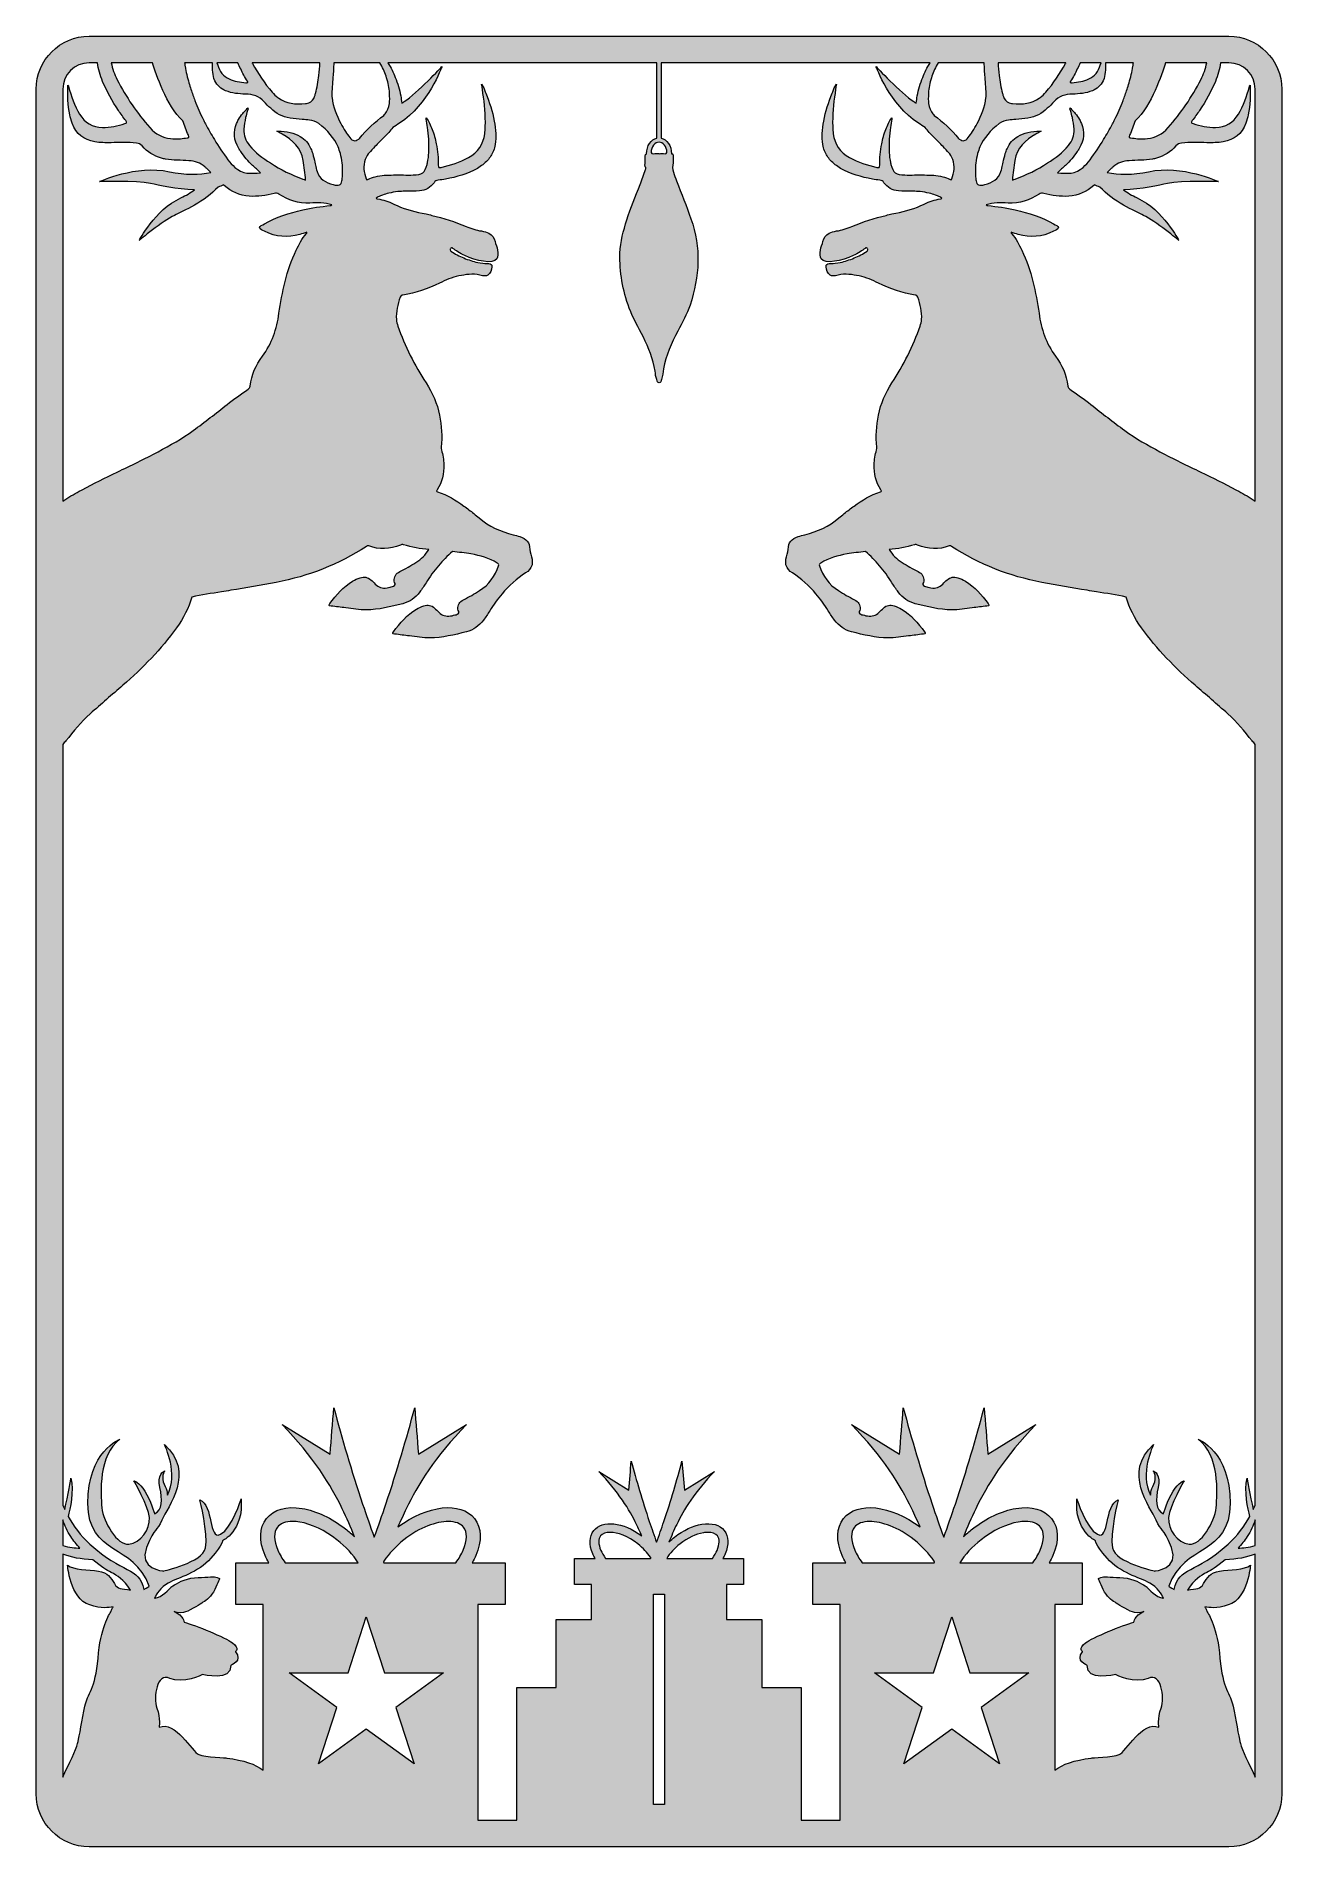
# Model space of a CAD drawing. Header units: centimetres. Extents: x 0.5 to 13.5, y -19.4 to -0.6.
import ezdxf

# ---------------------------------------------------------------- set-up
doc = ezdxf.new("R2010")
doc.units = ezdxf.units.CM
doc.header["$MEASUREMENT"] = 0
doc.layers.add('Layer 1', color=7, linetype='Continuous')

msp = doc.modelspace()

# ---------------------------------------------------------------- hatches: boundary and pattern name
at = {"layer": 'Layer 1', "true_color": 0xffffff}
h = msp.add_hatch(color=7, dxfattribs=at)
h.dxf.hatch_style = 2
edge = h.paths.add_edge_path()
edge.add_spline(control_points=[(12.915, -0.583), (12.915, -0.583), (12.786, -0.583), (12.786, -0.583), (12.786, -0.583), (12.678, -0.583), (12.678, -0.583), (12.678, -0.583), (12.395, -0.583), (12.395, -0.583), (12.395, -0.583), (12.288, -0.583), (12.288, -0.583), (12.288, -0.583), (12.095, -0.583), (12.095, -0.583), (12.095, -0.583), (11.921, -0.583), (11.921, -0.583), (11.921, -0.583), (11.432, -0.583), (11.432, -0.583), (11.432, -0.583), (11.319, -0.583), (11.319, -0.583), (11.319, -0.583), (10.536, -0.583), (10.536, -0.583), (10.536, -0.583), (10.379, -0.583), (10.379, -0.583), (10.379, -0.583), (3.591, -0.583), (3.591, -0.583), (3.591, -0.583), (3.434, -0.583), (3.434, -0.583), (3.434, -0.583), (2.651, -0.583), (2.651, -0.583), (2.651, -0.583), (2.538, -0.583), (2.538, -0.583), (2.538, -0.583), (2.049, -0.583), (2.049, -0.583), (2.049, -0.583), (1.875, -0.583), (1.875, -0.583), (1.875, -0.583), (1.682, -0.583), (1.682, -0.583), (1.682, -0.583), (1.575, -0.583), (1.575, -0.583), (1.575, -0.583), (1.292, -0.583), (1.292, -0.583), (1.292, -0.583), (1.184, -0.583), (1.184, -0.583), (1.184, -0.583), (1.055, -0.583), (1.055, -0.583), (0.75, -0.583), (0.502, -0.831), (0.502, -1.136), (0.502, -1.136), (0.502, -5.612), (0.502, -5.612), (0.502, -5.612), (0.502, -7.708), (0.502, -7.708), (0.502, -7.708), (0.502, -7.863), (0.502, -7.863), (0.502, -7.863), (0.502, -8.758), (0.502, -8.758), (0.502, -8.758), (0.502, -18.879), (0.502, -18.879), (0.502, -19.184), (0.75, -19.432), (1.055, -19.432), (1.055, -19.432), (12.915, -19.432), (12.915, -19.432), (13.22, -19.432), (13.468, -19.184), (13.468, -18.879), (13.468, -18.879), (13.468, -8.758), (13.468, -8.758), (13.468, -8.758), (13.468, -7.863), (13.468, -7.863), (13.468, -7.863), (13.468, -7.708), (13.468, -7.708), (13.468, -7.708), (13.468, -5.612), (13.468, -5.612), (13.468, -5.612), (13.468, -1.136), (13.468, -1.136), (13.468, -0.831), (13.22, -0.583), (12.915, -0.583)], knot_values=[0, 0, 0, 0, 1, 1, 1, 2, 2, 2, 3, 3, 3, 4, 4, 4, 5, 5, 5, 6, 6, 6, 7, 7, 7, 8, 8, 8, 9, 9, 9, 10, 10, 10, 11, 11, 11, 12, 12, 12, 13, 13, 13, 14, 14, 14, 15, 15, 15, 16, 16, 16, 17, 17, 17, 18, 18, 18, 19, 19, 19, 20, 20, 20, 21, 21, 21, 22, 22, 22, 23, 23, 23, 24, 24, 24, 25, 25, 25, 26, 26, 26, 27, 27, 27, 28, 28, 28, 29, 29, 29, 30, 30, 30, 31, 31, 31, 32, 32, 32, 33, 33, 33, 34, 34, 34, 35, 35, 35, 36, 36, 36, 36], degree=3, periodic=1)
edge = h.paths.add_edge_path()
edge.add_spline(control_points=[(12.258, -0.86), (12.258, -0.86), (12.687, -0.86), (12.687, -0.86), (12.675, -0.921), (12.653, -0.979), (12.624, -1.036), (12.533, -1.217), (12.419, -1.383), (12.285, -1.535), (12.223, -1.605), (12.151, -1.639), (12.071, -1.649), (12.037, -1.652), (12.002, -1.652), (11.966, -1.65), (11.943, -1.648), (11.921, -1.644), (11.898, -1.642), (11.888, -1.641), (11.882, -1.639), (11.88, -1.634), (11.879, -1.63), (11.88, -1.624), (11.884, -1.615), (11.904, -1.565), (11.924, -1.514), (11.942, -1.463), (12.114, -1.304), (12.217, -0.983), (12.258, -0.86)], knot_values=[0, 0, 0, 0, 1, 1, 1, 2, 2, 2, 3, 3, 3, 4, 4, 4, 5, 5, 5, 6, 6, 6, 7, 7, 7, 8, 8, 8, 9, 9, 9, 10, 10, 10, 10], degree=3, periodic=1)
edge = h.paths.add_edge_path()
edge.add_spline(control_points=[(11.27, -1.052), (11.283, -1.03), (11.296, -1.009), (11.307, -0.987), (11.33, -0.946), (11.35, -0.903), (11.368, -0.86), (11.368, -0.86), (11.587, -0.86), (11.587, -0.86), (11.577, -0.891), (11.564, -0.921), (11.549, -0.95), (11.545, -0.958), (11.54, -0.966), (11.534, -0.973), (11.515, -0.997), (11.489, -1.014), (11.461, -1.027), (11.405, -1.054), (11.345, -1.063), (11.285, -1.067), (11.283, -1.067), (11.281, -1.067), (11.279, -1.067), (11.264, -1.068), (11.263, -1.064), (11.27, -1.052)], knot_values=[0, 0, 0, 0, 1, 1, 1, 2, 2, 2, 3, 3, 3, 4, 4, 4, 5, 5, 5, 6, 6, 6, 7, 7, 7, 8, 8, 8, 9, 9, 9, 9], degree=3, periodic=1)
edge = h.paths.add_edge_path()
edge.add_spline(control_points=[(11.221, -0.86), (11.22, -0.862), (11.219, -0.864), (11.217, -0.866), (11.158, -0.972), (11.091, -1.074), (11.012, -1.166), (10.994, -1.187), (10.975, -1.205), (10.954, -1.221), (10.951, -1.223), (10.948, -1.225), (10.944, -1.227), (10.864, -1.284), (10.769, -1.296), (10.666, -1.283), (10.662, -1.283), (10.658, -1.283), (10.654, -1.282), (10.62, -1.277), (10.595, -1.26), (10.579, -1.231), (10.576, -1.225), (10.573, -1.219), (10.571, -1.212), (10.567, -1.201), (10.564, -1.191), (10.561, -1.18), (10.543, -1.119), (10.533, -1.055), (10.526, -0.991), (10.52, -0.947), (10.517, -0.904), (10.516, -0.86), (10.516, -0.86), (11.221, -0.86), (11.221, -0.86)], knot_values=[0, 0, 0, 0, 1, 1, 1, 2, 2, 2, 3, 3, 3, 4, 4, 4, 5, 5, 5, 6, 6, 6, 7, 7, 7, 8, 8, 8, 9, 9, 9, 10, 10, 10, 11, 11, 11, 12, 12, 12, 12], degree=3, periodic=1)
edge = h.paths.add_edge_path()
edge.add_spline(control_points=[(10.527, -1.493), (10.556, -1.471), (10.589, -1.462), (10.622, -1.457), (10.648, -1.453), (10.673, -1.451), (10.699, -1.449), (10.741, -1.444), (10.783, -1.44), (10.825, -1.435), (10.904, -1.426), (10.971, -1.389), (11.027, -1.334), (11.051, -1.311), (11.076, -1.288), (11.098, -1.264), (11.123, -1.236), (11.152, -1.217), (11.183, -1.205), (11.216, -1.192), (11.252, -1.187), (11.29, -1.186), (11.36, -1.184), (11.43, -1.178), (11.496, -1.151), (11.508, -1.146), (11.518, -1.141), (11.529, -1.135), (11.553, -1.121), (11.572, -1.104), (11.588, -1.083), (11.605, -1.061), (11.617, -1.034), (11.623, -1.002), (11.629, -0.973), (11.632, -0.944), (11.633, -0.915), (11.634, -0.897), (11.634, -0.878), (11.633, -0.86), (11.633, -0.86), (11.923, -0.86), (11.923, -0.86), (11.922, -0.872), (11.92, -0.884), (11.918, -0.896), (11.908, -0.954), (11.894, -1.012), (11.878, -1.069), (11.871, -1.091), (11.865, -1.113), (11.857, -1.136), (11.844, -1.176), (11.83, -1.215), (11.815, -1.254), (11.789, -1.32), (11.761, -1.385), (11.73, -1.448), (11.722, -1.464), (11.714, -1.48), (11.705, -1.496), (11.677, -1.551), (11.646, -1.605), (11.613, -1.658), (11.57, -1.731), (11.522, -1.801), (11.472, -1.87), (11.451, -1.898), (11.426, -1.925), (11.4, -1.949), (11.324, -2.021), (11.231, -2.014), (11.132, -2.006), (11.163, -1.977), (11.19, -1.953), (11.216, -1.928), (11.262, -1.884), (11.302, -1.837), (11.338, -1.785), (11.346, -1.774), (11.353, -1.763), (11.36, -1.751), (11.412, -1.664), (11.418, -1.578), (11.382, -1.491), (11.376, -1.478), (11.37, -1.465), (11.362, -1.451), (11.35, -1.429), (11.335, -1.407), (11.318, -1.387), (11.307, -1.373), (11.294, -1.358), (11.28, -1.345), (11.275, -1.34), (11.27, -1.334), (11.264, -1.33), (11.26, -1.34), (11.264, -1.348), (11.267, -1.355), (11.268, -1.356), (11.268, -1.357), (11.269, -1.358), (11.276, -1.382), (11.282, -1.406), (11.288, -1.43), (11.288, -1.43), (11.288, -1.43), (11.288, -1.43), (11.297, -1.47), (11.304, -1.51), (11.306, -1.551), (11.309, -1.616), (11.289, -1.671), (11.248, -1.72), (11.187, -1.795), (11.11, -1.851), (11.029, -1.903), (10.923, -1.972), (10.81, -2.028), (10.691, -2.072), (10.682, -2.075), (10.674, -2.077), (10.664, -2.082), (10.667, -2.011), (10.678, -1.944), (10.689, -1.877), (10.711, -1.744), (10.797, -1.664), (10.908, -1.603), (10.921, -1.595), (10.935, -1.588), (10.95, -1.579), (10.954, -1.577), (10.959, -1.575), (10.964, -1.572), (10.959, -1.572), (10.955, -1.572), (10.951, -1.572), (10.86, -1.573), (10.781, -1.589), (10.719, -1.627), (10.671, -1.656), (10.633, -1.698), (10.608, -1.756), (10.601, -1.771), (10.595, -1.787), (10.59, -1.804), (10.582, -1.835), (10.574, -1.865), (10.566, -1.896), (10.562, -1.915), (10.557, -1.936), (10.553, -1.956), (10.553, -1.957), (10.553, -1.958), (10.553, -1.96), (10.551, -1.971), (10.548, -1.981), (10.545, -1.99), (10.52, -2.069), (10.456, -2.108), (10.376, -2.128), (10.318, -2.143), (10.294, -2.135), (10.285, -2.088), (10.284, -2.081), (10.282, -2.073), (10.282, -2.063), (10.277, -2.008), (10.277, -1.954), (10.283, -1.904), (10.287, -1.87), (10.293, -1.836), (10.302, -1.805), (10.309, -1.781), (10.317, -1.758), (10.326, -1.735), (10.366, -1.643), (10.433, -1.561), (10.527, -1.493)], knot_values=[0, 0, 0, 0, 1, 1, 1, 2, 2, 2, 3, 3, 3, 4, 4, 4, 5, 5, 5, 6, 6, 6, 7, 7, 7, 8, 8, 8, 9, 9, 9, 10, 10, 10, 11, 11, 11, 12, 12, 12, 13, 13, 13, 14, 14, 14, 15, 15, 15, 16, 16, 16, 17, 17, 17, 18, 18, 18, 19, 19, 19, 20, 20, 20, 21, 21, 21, 22, 22, 22, 23, 23, 23, 24, 24, 24, 25, 25, 25, 26, 26, 26, 27, 27, 27, 28, 28, 28, 29, 29, 29, 30, 30, 30, 31, 31, 31, 32, 32, 32, 33, 33, 33, 34, 34, 34, 35, 35, 35, 36, 36, 36, 37, 37, 37, 38, 38, 38, 39, 39, 39, 40, 40, 40, 41, 41, 41, 42, 42, 42, 43, 43, 43, 44, 44, 44, 45, 45, 45, 46, 46, 46, 47, 47, 47, 48, 48, 48, 49, 49, 49, 50, 50, 50, 51, 51, 51, 52, 52, 52, 53, 53, 53, 54, 54, 54, 55, 55, 55, 56, 56, 56, 57, 57, 57, 58, 58, 58, 59, 59, 59, 60, 60, 60, 60], degree=3, periodic=1)
edge = h.paths.add_edge_path()
edge.add_spline(control_points=[(9.891, -0.86), (9.891, -0.86), (10.37, -0.86), (10.37, -0.86), (10.372, -0.909), (10.375, -0.959), (10.379, -1.008), (10.383, -1.075), (10.392, -1.142), (10.389, -1.209), (10.389, -1.213), (10.389, -1.217), (10.388, -1.222), (10.381, -1.319), (10.341, -1.406), (10.297, -1.491), (10.282, -1.52), (10.267, -1.549), (10.249, -1.576), (10.235, -1.598), (10.219, -1.618), (10.203, -1.638), (10.17, -1.677), (10.154, -1.68), (10.111, -1.654), (10.108, -1.652), (10.105, -1.649), (10.102, -1.648), (10.033, -1.558), (9.938, -1.475), (9.849, -1.409), (9.839, -1.396), (9.83, -1.384), (9.821, -1.37), (9.799, -1.335), (9.79, -1.295), (9.789, -1.255), (9.789, -1.246), (9.788, -1.238), (9.788, -1.23), (9.789, -1.205), (9.79, -1.18), (9.792, -1.156), (9.798, -1.102), (9.809, -1.05), (9.826, -0.999), (9.842, -0.952), (9.864, -0.905), (9.891, -0.86)], knot_values=[0, 0, 0, 0, 1, 1, 1, 2, 2, 2, 3, 3, 3, 4, 4, 4, 5, 5, 5, 6, 6, 6, 7, 7, 7, 8, 8, 8, 9, 9, 9, 10, 10, 10, 11, 11, 11, 12, 12, 12, 13, 13, 13, 14, 14, 14, 15, 15, 15, 16, 16, 16, 16], degree=3, periodic=1)
edge = h.paths.add_edge_path()
edge.add_spline(control_points=[(6.927, -1.806), (6.915, -1.806), (6.907, -1.802), (6.902, -1.795), (6.906, -1.734), (6.942, -1.686), (6.985, -1.686), (7.029, -1.686), (7.064, -1.733), (7.068, -1.793), (7.065, -1.802), (7.059, -1.806), (7.048, -1.806), (7.027, -1.805), (7.006, -1.806), (6.985, -1.806), (6.985, -1.806), (6.985, -1.805), (6.985, -1.805), (6.966, -1.805), (6.947, -1.805), (6.927, -1.806)], knot_values=[0, 0, 0, 0, 1, 1, 1, 2, 2, 2, 3, 3, 3, 4, 4, 4, 5, 5, 5, 6, 6, 6, 7, 7, 7, 7], degree=3, periodic=1)
edge = h.paths.add_edge_path()
edge.add_spline(control_points=[(3.591, -1.008), (3.595, -0.959), (3.598, -0.909), (3.6, -0.86), (3.6, -0.86), (4.079, -0.86), (4.079, -0.86), (4.106, -0.905), (4.128, -0.952), (4.144, -0.999), (4.161, -1.05), (4.172, -1.102), (4.178, -1.156), (4.18, -1.18), (4.181, -1.205), (4.182, -1.23), (4.182, -1.238), (4.181, -1.246), (4.181, -1.255), (4.18, -1.295), (4.171, -1.335), (4.149, -1.37), (4.14, -1.384), (4.131, -1.396), (4.121, -1.409), (4.032, -1.475), (3.937, -1.558), (3.868, -1.648), (3.865, -1.649), (3.862, -1.652), (3.859, -1.654), (3.816, -1.68), (3.8, -1.677), (3.767, -1.638), (3.751, -1.618), (3.735, -1.598), (3.721, -1.576), (3.703, -1.549), (3.688, -1.52), (3.673, -1.491), (3.629, -1.406), (3.589, -1.319), (3.582, -1.222), (3.581, -1.217), (3.581, -1.213), (3.581, -1.209), (3.578, -1.142), (3.587, -1.075), (3.591, -1.008)], knot_values=[0, 0, 0, 0, 1, 1, 1, 2, 2, 2, 3, 3, 3, 4, 4, 4, 5, 5, 5, 6, 6, 6, 7, 7, 7, 8, 8, 8, 9, 9, 9, 10, 10, 10, 11, 11, 11, 12, 12, 12, 13, 13, 13, 14, 14, 14, 15, 15, 15, 16, 16, 16, 16], degree=3, periodic=1)
edge = h.paths.add_edge_path()
edge.add_spline(control_points=[(3.454, -0.86), (3.453, -0.904), (3.45, -0.947), (3.444, -0.991), (3.437, -1.055), (3.427, -1.119), (3.409, -1.18), (3.406, -1.191), (3.403, -1.201), (3.399, -1.212), (3.397, -1.219), (3.394, -1.225), (3.391, -1.231), (3.375, -1.26), (3.35, -1.277), (3.316, -1.282), (3.312, -1.283), (3.308, -1.283), (3.304, -1.283), (3.201, -1.296), (3.106, -1.284), (3.026, -1.227), (3.022, -1.225), (3.019, -1.223), (3.016, -1.221), (2.995, -1.205), (2.976, -1.187), (2.958, -1.166), (2.879, -1.074), (2.812, -0.972), (2.753, -0.866), (2.751, -0.864), (2.75, -0.862), (2.749, -0.86), (2.749, -0.86), (3.454, -0.86), (3.454, -0.86)], knot_values=[0, 0, 0, 0, 1, 1, 1, 2, 2, 2, 3, 3, 3, 4, 4, 4, 5, 5, 5, 6, 6, 6, 7, 7, 7, 8, 8, 8, 9, 9, 9, 10, 10, 10, 11, 11, 11, 12, 12, 12, 12], degree=3, periodic=1)
edge = h.paths.add_edge_path()
edge.add_spline(control_points=[(2.602, -0.86), (2.62, -0.903), (2.64, -0.946), (2.663, -0.987), (2.674, -1.009), (2.687, -1.03), (2.7, -1.052), (2.707, -1.064), (2.706, -1.068), (2.691, -1.067), (2.689, -1.067), (2.687, -1.067), (2.685, -1.067), (2.625, -1.063), (2.565, -1.054), (2.509, -1.027), (2.481, -1.014), (2.455, -0.997), (2.436, -0.973), (2.43, -0.966), (2.425, -0.958), (2.421, -0.95), (2.406, -0.921), (2.393, -0.891), (2.383, -0.86), (2.383, -0.86), (2.602, -0.86), (2.602, -0.86)], knot_values=[0, 0, 0, 0, 1, 1, 1, 2, 2, 2, 3, 3, 3, 4, 4, 4, 5, 5, 5, 6, 6, 6, 7, 7, 7, 8, 8, 8, 9, 9, 9, 9], degree=3, periodic=1)
edge = h.paths.add_edge_path()
edge.add_spline(control_points=[(2.337, -0.86), (2.336, -0.878), (2.336, -0.897), (2.337, -0.915), (2.338, -0.944), (2.341, -0.973), (2.347, -1.002), (2.353, -1.034), (2.365, -1.061), (2.382, -1.083), (2.398, -1.104), (2.417, -1.121), (2.441, -1.135), (2.452, -1.141), (2.462, -1.146), (2.474, -1.151), (2.54, -1.178), (2.61, -1.184), (2.68, -1.186), (2.718, -1.187), (2.754, -1.192), (2.787, -1.205), (2.818, -1.217), (2.847, -1.236), (2.872, -1.264), (2.894, -1.288), (2.919, -1.311), (2.943, -1.334), (2.999, -1.389), (3.066, -1.426), (3.145, -1.435), (3.187, -1.44), (3.229, -1.444), (3.271, -1.449), (3.297, -1.451), (3.322, -1.453), (3.348, -1.457), (3.381, -1.462), (3.414, -1.471), (3.443, -1.493), (3.537, -1.561), (3.604, -1.643), (3.644, -1.735), (3.653, -1.758), (3.661, -1.781), (3.668, -1.805), (3.677, -1.836), (3.683, -1.87), (3.687, -1.904), (3.693, -1.954), (3.693, -2.008), (3.688, -2.063), (3.688, -2.073), (3.686, -2.081), (3.685, -2.088), (3.676, -2.135), (3.652, -2.143), (3.594, -2.128), (3.514, -2.108), (3.45, -2.069), (3.425, -1.99), (3.422, -1.981), (3.419, -1.971), (3.417, -1.96), (3.417, -1.958), (3.417, -1.957), (3.417, -1.956), (3.413, -1.936), (3.408, -1.915), (3.404, -1.896), (3.396, -1.865), (3.388, -1.835), (3.38, -1.804), (3.375, -1.787), (3.369, -1.771), (3.362, -1.756), (3.337, -1.698), (3.299, -1.656), (3.251, -1.627), (3.189, -1.589), (3.11, -1.573), (3.019, -1.572), (3.015, -1.572), (3.011, -1.572), (3.006, -1.572), (3.011, -1.575), (3.016, -1.577), (3.02, -1.579), (3.035, -1.588), (3.049, -1.595), (3.062, -1.603), (3.173, -1.664), (3.259, -1.744), (3.281, -1.877), (3.292, -1.944), (3.303, -2.011), (3.306, -2.082), (3.296, -2.077), (3.288, -2.075), (3.279, -2.072), (3.16, -2.028), (3.047, -1.972), (2.941, -1.903), (2.86, -1.851), (2.783, -1.795), (2.722, -1.72), (2.681, -1.671), (2.661, -1.616), (2.664, -1.551), (2.666, -1.51), (2.673, -1.47), (2.682, -1.43), (2.682, -1.43), (2.682, -1.43), (2.682, -1.43), (2.688, -1.406), (2.694, -1.382), (2.701, -1.358), (2.702, -1.357), (2.702, -1.356), (2.703, -1.355), (2.706, -1.348), (2.71, -1.34), (2.706, -1.33), (2.7, -1.334), (2.695, -1.34), (2.69, -1.345), (2.676, -1.358), (2.663, -1.373), (2.652, -1.387), (2.635, -1.407), (2.62, -1.429), (2.608, -1.451), (2.6, -1.465), (2.594, -1.478), (2.588, -1.491), (2.552, -1.578), (2.558, -1.664), (2.61, -1.751), (2.617, -1.763), (2.624, -1.774), (2.632, -1.785), (2.668, -1.837), (2.708, -1.884), (2.754, -1.928), (2.78, -1.953), (2.807, -1.977), (2.838, -2.006), (2.739, -2.014), (2.646, -2.021), (2.57, -1.949), (2.544, -1.925), (2.519, -1.898), (2.498, -1.87), (2.448, -1.801), (2.4, -1.731), (2.357, -1.658), (2.324, -1.605), (2.293, -1.551), (2.265, -1.496), (2.256, -1.48), (2.248, -1.464), (2.24, -1.448), (2.209, -1.385), (2.181, -1.32), (2.155, -1.254), (2.14, -1.215), (2.126, -1.176), (2.113, -1.136), (2.105, -1.113), (2.099, -1.091), (2.092, -1.069), (2.076, -1.012), (2.062, -0.954), (2.052, -0.896), (2.05, -0.884), (2.048, -0.872), (2.047, -0.86), (2.047, -0.86), (2.337, -0.86), (2.337, -0.86)], knot_values=[0, 0, 0, 0, 1, 1, 1, 2, 2, 2, 3, 3, 3, 4, 4, 4, 5, 5, 5, 6, 6, 6, 7, 7, 7, 8, 8, 8, 9, 9, 9, 10, 10, 10, 11, 11, 11, 12, 12, 12, 13, 13, 13, 14, 14, 14, 15, 15, 15, 16, 16, 16, 17, 17, 17, 18, 18, 18, 19, 19, 19, 20, 20, 20, 21, 21, 21, 22, 22, 22, 23, 23, 23, 24, 24, 24, 25, 25, 25, 26, 26, 26, 27, 27, 27, 28, 28, 28, 29, 29, 29, 30, 30, 30, 31, 31, 31, 32, 32, 32, 33, 33, 33, 34, 34, 34, 35, 35, 35, 36, 36, 36, 37, 37, 37, 38, 38, 38, 39, 39, 39, 40, 40, 40, 41, 41, 41, 42, 42, 42, 43, 43, 43, 44, 44, 44, 45, 45, 45, 46, 46, 46, 47, 47, 47, 48, 48, 48, 49, 49, 49, 50, 50, 50, 51, 51, 51, 52, 52, 52, 53, 53, 53, 54, 54, 54, 55, 55, 55, 56, 56, 56, 57, 57, 57, 58, 58, 58, 59, 59, 59, 60, 60, 60, 60], degree=3, periodic=1)
edge = h.paths.add_edge_path()
edge.add_spline(control_points=[(1.712, -0.86), (1.753, -0.983), (1.856, -1.304), (2.028, -1.463), (2.046, -1.514), (2.066, -1.565), (2.086, -1.615), (2.09, -1.624), (2.091, -1.63), (2.09, -1.634), (2.088, -1.639), (2.082, -1.641), (2.072, -1.642), (2.049, -1.644), (2.027, -1.648), (2.004, -1.65), (1.968, -1.652), (1.933, -1.652), (1.899, -1.649), (1.819, -1.639), (1.747, -1.605), (1.685, -1.535), (1.551, -1.383), (1.437, -1.217), (1.346, -1.036), (1.317, -0.979), (1.295, -0.921), (1.283, -0.86), (1.283, -0.86), (1.712, -0.86), (1.712, -0.86)], knot_values=[0, 0, 0, 0, 1, 1, 1, 2, 2, 2, 3, 3, 3, 4, 4, 4, 5, 5, 5, 6, 6, 6, 7, 7, 7, 8, 8, 8, 9, 9, 9, 10, 10, 10, 10], degree=3, periodic=1)
edge = h.paths.add_edge_path()
edge.add_spline(control_points=[(0.779, -1.136), (0.779, -0.983), (0.902, -0.86), (1.055, -0.86), (1.055, -0.86), (1.139, -0.86), (1.139, -0.86), (1.147, -0.927), (1.168, -0.991), (1.193, -1.053), (1.238, -1.16), (1.294, -1.26), (1.358, -1.355), (1.383, -1.392), (1.408, -1.427), (1.434, -1.462), (1.447, -1.479), (1.446, -1.485), (1.426, -1.492), (1.35, -1.517), (1.272, -1.534), (1.191, -1.532), (1.087, -1.53), (1.008, -1.485), (0.954, -1.396), (0.899, -1.306), (0.866, -1.208), (0.84, -1.108), (0.839, -1.103), (0.841, -1.095), (0.831, -1.094), (0.828, -1.198), (0.83, -1.3), (0.852, -1.4), (0.858, -1.43), (0.866, -1.46), (0.877, -1.49), (0.916, -1.602), (0.996, -1.663), (1.112, -1.683), (1.168, -1.692), (1.225, -1.692), (1.282, -1.692), (1.37, -1.69), (1.458, -1.686), (1.546, -1.696), (1.57, -1.699), (1.588, -1.707), (1.604, -1.725), (1.66, -1.786), (1.726, -1.832), (1.805, -1.853), (1.805, -1.853), (1.805, -1.853), (1.805, -1.853), (1.819, -1.857), (1.834, -1.861), (1.849, -1.863), (1.929, -1.875), (2.011, -1.874), (2.091, -1.88), (2.154, -1.884), (2.21, -1.902), (2.257, -1.942), (2.264, -1.947), (2.271, -1.954), (2.278, -1.961), (2.292, -1.975), (2.306, -1.989), (2.32, -2.003), (2.206, -2.022), (2.054, -2.031), (1.889, -1.994), (1.541, -1.917), (1.16, -2.097), (1.16, -2.097), (1.16, -2.097), (1.541, -2.084), (1.693, -2.117), (1.774, -2.134), (1.965, -2.179), (2.151, -2.182), (2.109, -2.212), (2.061, -2.241), (2.008, -2.266), (1.735, -2.393), (1.574, -2.709), (1.574, -2.709), (1.574, -2.709), (1.821, -2.505), (1.94, -2.449), (2.024, -2.408), (2.266, -2.3), (2.395, -2.153), (2.415, -2.147), (2.433, -2.139), (2.45, -2.131), (2.453, -2.134), (2.456, -2.137), (2.46, -2.139), (2.534, -2.201), (2.618, -2.242), (2.72, -2.249), (2.808, -2.254), (2.895, -2.244), (2.98, -2.219), (2.999, -2.214), (3.012, -2.216), (3.028, -2.227), (3.127, -2.292), (3.233, -2.328), (3.352, -2.32), (3.39, -2.317), (3.428, -2.318), (3.466, -2.319), (3.505, -2.32), (3.543, -2.328), (3.58, -2.34), (3.575, -2.347), (3.569, -2.346), (3.563, -2.347), (3.467, -2.355), (3.37, -2.37), (3.276, -2.392), (3.136, -2.423), (3.001, -2.465), (2.877, -2.538), (2.858, -2.548), (2.827, -2.557), (2.828, -2.576), (2.829, -2.593), (2.859, -2.603), (2.878, -2.614), (2.996, -2.678), (3.12, -2.677), (3.246, -2.647), (3.27, -2.641), (3.294, -2.631), (3.319, -2.623), (3.321, -2.632), (3.316, -2.636), (3.313, -2.64), (3.268, -2.691), (3.238, -2.752), (3.208, -2.812), (3.157, -2.916), (3.12, -3.025), (3.092, -3.137), (3.066, -3.247), (3.044, -3.357), (3.029, -3.468), (3.007, -3.631), (2.956, -3.781), (2.857, -3.915), (2.79, -4.007), (2.741, -4.109), (2.73, -4.225), (2.728, -4.241), (2.721, -4.249), (2.709, -4.258), (2.633, -4.308), (2.56, -4.362), (2.489, -4.418), (2.373, -4.509), (2.257, -4.6), (2.137, -4.687), (2.021, -4.771), (1.897, -4.842), (1.77, -4.909), (1.63, -4.983), (1.488, -5.053), (1.345, -5.121), (1.222, -5.18), (1.099, -5.239), (0.98, -5.304), (0.97, -5.309), (0.96, -5.315), (0.95, -5.32), (0.892, -5.352), (0.835, -5.386), (0.779, -5.422), (0.779, -5.422), (0.779, -1.136), (0.779, -1.136)], knot_values=[0, 0, 0, 0, 1, 1, 1, 2, 2, 2, 3, 3, 3, 4, 4, 4, 5, 5, 5, 6, 6, 6, 7, 7, 7, 8, 8, 8, 9, 9, 9, 10, 10, 10, 11, 11, 11, 12, 12, 12, 13, 13, 13, 14, 14, 14, 15, 15, 15, 16, 16, 16, 17, 17, 17, 18, 18, 18, 19, 19, 19, 20, 20, 20, 21, 21, 21, 22, 22, 22, 23, 23, 23, 24, 24, 24, 25, 25, 25, 26, 26, 26, 27, 27, 27, 28, 28, 28, 29, 29, 29, 30, 30, 30, 31, 31, 31, 32, 32, 32, 33, 33, 33, 34, 34, 34, 35, 35, 35, 36, 36, 36, 37, 37, 37, 38, 38, 38, 39, 39, 39, 40, 40, 40, 41, 41, 41, 42, 42, 42, 43, 43, 43, 44, 44, 44, 45, 45, 45, 46, 46, 46, 47, 47, 47, 48, 48, 48, 49, 49, 49, 50, 50, 50, 51, 51, 51, 52, 52, 52, 53, 53, 53, 54, 54, 54, 55, 55, 55, 56, 56, 56, 57, 57, 57, 58, 58, 58, 59, 59, 59, 60, 60, 60, 61, 61, 61, 61], degree=3, periodic=1)
edge = h.paths.add_edge_path()
edge.add_spline(control_points=[(0.779, -16.029), (0.799, -16.09), (0.824, -16.144), (0.861, -16.201), (0.89, -16.245), (0.923, -16.285), (0.957, -16.322), (0.91, -16.322), (0.848, -16.316), (0.779, -16.296), (0.779, -16.296), (0.779, -16.029), (0.779, -16.029)], knot_values=[0, 0, 0, 0, 1, 1, 1, 2, 2, 2, 3, 3, 3, 4, 4, 4, 4], degree=3, periodic=1)
edge = h.paths.add_edge_path()
edge.add_spline(control_points=[(1.316, -16.692), (1.279, -16.631), (1.248, -16.576), (1.149, -16.561), (1.049, -16.546), (0.886, -16.55), (0.829, -16.499), (0.829, -16.499), (0.85, -16.846), (1.059, -16.914), (1.183, -16.955), (1.255, -16.943), (1.303, -16.933), (1.293, -16.95), (1.288, -16.966), (1.282, -16.977), (1.261, -17.014), (1.171, -17.149), (1.146, -17.469), (1.12, -17.79), (1.033, -17.838), (1.009, -17.968), (0.985, -18.099), (0.948, -18.292), (0.939, -18.335), (0.93, -18.378), (0.872, -18.522), (0.807, -18.642), (0.796, -18.664), (0.786, -18.685), (0.779, -18.706), (0.779, -18.706), (0.779, -16.386), (0.779, -16.386), (0.864, -16.418), (0.967, -16.44), (1.09, -16.444), (1.179, -16.516), (1.255, -16.56), (1.264, -16.565), (1.314, -16.593), (1.39, -16.631), (1.455, -16.717), (1.466, -16.731), (1.475, -16.745), (1.484, -16.759), (1.39, -16.746), (1.35, -16.748), (1.316, -16.692)], knot_values=[0, 0, 0, 0, 1, 1, 1, 2, 2, 2, 3, 3, 3, 4, 4, 4, 5, 5, 5, 6, 6, 6, 7, 7, 7, 8, 8, 8, 9, 9, 9, 10, 10, 10, 11, 11, 11, 12, 12, 12, 13, 13, 13, 14, 14, 14, 15, 15, 15, 16, 16, 16, 16], degree=3, periodic=1)
edge = h.paths.add_edge_path()
edge.add_spline(control_points=[(3.017, -16.343), (2.974, -16.242), (2.973, -16.155), (3.013, -16.104), (3.043, -16.066), (3.099, -16.045), (3.171, -16.045), (3.194, -16.045), (3.219, -16.047), (3.246, -16.051), (3.37, -16.072), (3.508, -16.138), (3.633, -16.236), (3.725, -16.308), (3.801, -16.391), (3.855, -16.475), (3.855, -16.475), (3.093, -16.475), (3.093, -16.475), (3.062, -16.432), (3.036, -16.387), (3.017, -16.343)], knot_values=[0, 0, 0, 0, 1, 1, 1, 2, 2, 2, 3, 3, 3, 4, 4, 4, 5, 5, 5, 6, 6, 6, 7, 7, 7, 7], degree=3, periodic=1)
h.paths.add_polyline_path([(4.435, -18.567), (3.938, -18.206), (3.441, -18.567), (3.631, -17.983), (3.134, -17.622), (3.748, -17.622), (3.938, -17.038), (4.128, -17.622), (4.742, -17.622), (4.245, -17.983)])
edge = h.paths.add_edge_path()
edge.add_spline(control_points=[(4.947, -16.343), (4.928, -16.387), (4.902, -16.432), (4.87, -16.475), (4.87, -16.475), (4.12, -16.475), (4.12, -16.475), (4.119, -16.472), (4.118, -16.469), (4.117, -16.466), (4.118, -16.463), (4.12, -16.46), (4.121, -16.457), (4.174, -16.379), (4.245, -16.303), (4.33, -16.236), (4.497, -16.105), (4.669, -16.046), (4.792, -16.046), (4.864, -16.046), (4.921, -16.066), (4.95, -16.104), (4.991, -16.155), (4.99, -16.242), (4.947, -16.343)], knot_values=[0, 0, 0, 0, 1, 1, 1, 2, 2, 2, 3, 3, 3, 4, 4, 4, 5, 5, 5, 6, 6, 6, 7, 7, 7, 8, 8, 8, 8], degree=3, periodic=1)
edge = h.paths.add_edge_path()
edge.add_spline(control_points=[(6.898, -16.429), (6.898, -16.429), (6.427, -16.429), (6.427, -16.429), (6.408, -16.401), (6.391, -16.373), (6.379, -16.346), (6.353, -16.283), (6.352, -16.228), (6.377, -16.196), (6.396, -16.172), (6.431, -16.159), (6.476, -16.159), (6.554, -16.159), (6.662, -16.197), (6.766, -16.279), (6.819, -16.321), (6.864, -16.369), (6.897, -16.417), (6.899, -16.419), (6.899, -16.421), (6.9, -16.424), (6.9, -16.425), (6.899, -16.427), (6.898, -16.429)], knot_values=[0, 0, 0, 0, 1, 1, 1, 2, 2, 2, 3, 3, 3, 4, 4, 4, 5, 5, 5, 6, 6, 6, 7, 7, 7, 8, 8, 8, 8], degree=3, periodic=1)
h.paths.add_polyline_path([(7.043, -18.991), (6.927, -18.991), (6.927, -16.801), (7.043, -16.801)])
edge = h.paths.add_edge_path()
edge.add_spline(control_points=[(7.59, -16.346), (7.579, -16.373), (7.562, -16.401), (7.543, -16.429), (7.543, -16.429), (7.065, -16.429), (7.065, -16.429), (7.098, -16.376), (7.146, -16.324), (7.204, -16.279), (7.282, -16.217), (7.369, -16.176), (7.447, -16.163), (7.463, -16.16), (7.479, -16.159), (7.494, -16.159), (7.539, -16.159), (7.574, -16.172), (7.593, -16.196), (7.618, -16.228), (7.617, -16.283), (7.59, -16.346)], knot_values=[0, 0, 0, 0, 1, 1, 1, 2, 2, 2, 3, 3, 3, 4, 4, 4, 5, 5, 5, 6, 6, 6, 7, 7, 7, 7], degree=3, periodic=1)
edge = h.paths.add_edge_path()
edge.add_spline(control_points=[(9.023, -16.343), (8.98, -16.242), (8.979, -16.155), (9.02, -16.104), (9.049, -16.066), (9.106, -16.046), (9.178, -16.046), (9.301, -16.046), (9.473, -16.105), (9.64, -16.236), (9.725, -16.303), (9.796, -16.379), (9.849, -16.457), (9.85, -16.46), (9.852, -16.463), (9.853, -16.466), (9.852, -16.469), (9.851, -16.472), (9.85, -16.475), (9.85, -16.475), (9.1, -16.475), (9.1, -16.475), (9.068, -16.432), (9.042, -16.387), (9.023, -16.343)], knot_values=[0, 0, 0, 0, 1, 1, 1, 2, 2, 2, 3, 3, 3, 4, 4, 4, 5, 5, 5, 6, 6, 6, 7, 7, 7, 8, 8, 8, 8], degree=3, periodic=1)
h.paths.add_polyline_path([(10.529, -18.567), (10.032, -18.206), (9.535, -18.567), (9.725, -17.983), (9.228, -17.622), (9.842, -17.622), (10.032, -17.038), (10.222, -17.622), (10.836, -17.622), (10.339, -17.983)])
edge = h.paths.add_edge_path()
edge.add_spline(control_points=[(10.953, -16.343), (10.934, -16.387), (10.908, -16.432), (10.877, -16.475), (10.877, -16.475), (10.115, -16.475), (10.115, -16.475), (10.169, -16.391), (10.245, -16.308), (10.337, -16.236), (10.462, -16.138), (10.6, -16.072), (10.724, -16.051), (10.751, -16.047), (10.776, -16.045), (10.799, -16.045), (10.871, -16.045), (10.927, -16.066), (10.957, -16.104), (10.997, -16.155), (10.996, -16.242), (10.953, -16.343)], knot_values=[0, 0, 0, 0, 1, 1, 1, 2, 2, 2, 3, 3, 3, 4, 4, 4, 5, 5, 5, 6, 6, 6, 7, 7, 7, 7], degree=3, periodic=1)
edge = h.paths.add_edge_path()
edge.add_spline(control_points=[(13.191, -18.706), (13.184, -18.685), (13.174, -18.664), (13.163, -18.642), (13.098, -18.522), (13.04, -18.378), (13.031, -18.335), (13.022, -18.292), (12.985, -18.099), (12.961, -17.968), (12.937, -17.838), (12.85, -17.79), (12.824, -17.469), (12.799, -17.149), (12.709, -17.014), (12.688, -16.977), (12.682, -16.966), (12.677, -16.95), (12.667, -16.933), (12.715, -16.943), (12.787, -16.955), (12.911, -16.914), (13.12, -16.846), (13.141, -16.499), (13.141, -16.499), (13.084, -16.55), (12.921, -16.546), (12.821, -16.561), (12.722, -16.576), (12.691, -16.631), (12.654, -16.692), (12.62, -16.748), (12.58, -16.746), (12.486, -16.759), (12.495, -16.745), (12.504, -16.731), (12.515, -16.717), (12.58, -16.631), (12.656, -16.593), (12.706, -16.565), (12.715, -16.56), (12.791, -16.516), (12.88, -16.444), (13.003, -16.44), (13.106, -16.418), (13.191, -16.386), (13.191, -16.386), (13.191, -18.706), (13.191, -18.706)], knot_values=[0, 0, 0, 0, 1, 1, 1, 2, 2, 2, 3, 3, 3, 4, 4, 4, 5, 5, 5, 6, 6, 6, 7, 7, 7, 8, 8, 8, 9, 9, 9, 10, 10, 10, 11, 11, 11, 12, 12, 12, 13, 13, 13, 14, 14, 14, 15, 15, 15, 16, 16, 16, 16], degree=3, periodic=1)
edge = h.paths.add_edge_path()
edge.add_spline(control_points=[(13.191, -16.296), (13.122, -16.316), (13.06, -16.322), (13.013, -16.322), (13.047, -16.285), (13.08, -16.245), (13.109, -16.201), (13.146, -16.144), (13.171, -16.09), (13.191, -16.029), (13.191, -16.029), (13.191, -16.296), (13.191, -16.296)], knot_values=[0, 0, 0, 0, 1, 1, 1, 2, 2, 2, 3, 3, 3, 4, 4, 4, 4], degree=3, periodic=1)
edge = h.paths.add_edge_path()
edge.add_spline(control_points=[(13.191, -15.874), (13.185, -15.889), (13.178, -15.904), (13.171, -15.92), (13.136, -15.776), (13.107, -15.594), (13.107, -15.594), (13.075, -15.73), (13.115, -15.914), (13.135, -15.992), (13.08, -16.091), (13.007, -16.191), (12.909, -16.281), (12.571, -16.591), (12.399, -16.514), (12.346, -16.753), (12.31, -16.738), (12.291, -16.718), (12.291, -16.718), (12.449, -16.276), (12.927, -16.401), (12.93, -15.857), (12.933, -15.314), (12.597, -15.189), (12.597, -15.189), (12.82, -15.35), (12.799, -15.75), (12.784, -15.902), (12.769, -16.053), (12.626, -16.295), (12.503, -16.281), (12.379, -16.266), (12.279, -16.126), (12.29, -16.005), (12.301, -15.883), (12.451, -15.621), (12.451, -15.621), (12.451, -15.621), (12.395, -15.636), (12.337, -15.73), (12.279, -15.823), (12.236, -15.965), (12.236, -15.965), (12.157, -15.923), (12.149, -15.823), (12.182, -15.69), (12.215, -15.563), (12.137, -15.521), (12.131, -15.519), (12.134, -15.524), (12.172, -15.589), (12.136, -15.656), (12.099, -15.725), (12.102, -15.771), (12.102, -15.771), (11.984, -15.549), (12.128, -15.256), (12.134, -15.243), (11.807, -15.534), (12.101, -15.897), (12.159, -16.03), (12.217, -16.164), (12.228, -16.088), (12.319, -16.315), (12.41, -16.543), (12.143, -16.561), (12.143, -16.561), (12.143, -16.561), (11.735, -16.472), (11.705, -16.321), (11.677, -16.169), (11.764, -15.821), (11.764, -15.821), (11.62, -15.876), (11.676, -16.244), (11.551, -16.179), (11.426, -16.115), (11.335, -15.81), (11.335, -15.81), (11.308, -16.146), (11.529, -16.246), (11.529, -16.246), (11.529, -16.246), (11.518, -16.271), (11.649, -16.426), (11.779, -16.58), (11.989, -16.629), (12.094, -16.686), (12.174, -16.729), (12.219, -16.808), (12.235, -16.842), (12.233, -16.842), (12.232, -16.842), (12.23, -16.842), (12.165, -16.838), (12.076, -16.744), (12.07, -16.735), (12.064, -16.726), (12.013, -16.689), (11.927, -16.655), (11.842, -16.621), (11.719, -16.63), (11.654, -16.622), (11.589, -16.615), (11.56, -16.64), (11.56, -16.64), (11.56, -16.64), (11.585, -16.712), (11.623, -16.78), (11.662, -16.848), (11.712, -16.873), (11.745, -16.895), (11.779, -16.917), (11.889, -16.985), (11.935, -16.993), (11.981, -17.001), (12.033, -16.984), (12.033, -16.984), (11.931, -17.025), (11.928, -17.094), (11.928, -17.094), (11.809, -17.124), (11.502, -17.253), (11.423, -17.31), (11.345, -17.369), (11.395, -17.402), (11.395, -17.402), (11.312, -17.494), (11.443, -17.545), (11.443, -17.545), (11.428, -17.714), (11.736, -17.639), (11.736, -17.639), (11.736, -17.639), (11.943, -17.741), (12.078, -17.679), (12.213, -17.616), (12.251, -17.875), (12.212, -17.987), (12.173, -18.1), (12.189, -18.188), (12.189, -18.188), (12.018, -18.112), (11.845, -18.446), (11.776, -18.471), (11.708, -18.497), (11.483, -18.508), (11.483, -18.508), (11.307, -18.532), (11.184, -18.572), (11.106, -18.634), (11.106, -18.634), (11.106, -16.911), (11.106, -16.911), (11.106, -16.911), (11.39, -16.911), (11.39, -16.911), (11.39, -16.911), (11.39, -16.475), (11.39, -16.475), (11.39, -16.475), (11.048, -16.475), (11.048, -16.475), (11.062, -16.45), (11.075, -16.425), (11.086, -16.399), (11.151, -16.247), (11.146, -16.11), (11.071, -16.015), (10.996, -15.919), (10.864, -15.882), (10.701, -15.909), (10.553, -15.934), (10.392, -16.01), (10.248, -16.123), (10.214, -16.149), (10.183, -16.177), (10.153, -16.205), (10.193, -16.109), (10.235, -16.009), (10.282, -15.912), (10.397, -15.675), (10.585, -15.365), (10.909, -15.037), (10.909, -15.037), (10.409, -15.343), (10.409, -15.343), (10.396, -15.182), (10.383, -15.022), (10.37, -14.861), (10.286, -15.18), (10.187, -15.515), (10.07, -15.864), (10.03, -15.981), (9.99, -16.097), (9.949, -16.21), (9.908, -16.097), (9.867, -15.981), (9.828, -15.864), (9.711, -15.515), (9.612, -15.18), (9.528, -14.861), (9.515, -15.022), (9.502, -15.182), (9.489, -15.343), (9.489, -15.343), (8.989, -15.037), (8.989, -15.037), (9.313, -15.365), (9.501, -15.675), (9.616, -15.912), (9.646, -15.975), (9.675, -16.039), (9.702, -16.102), (9.393, -15.873), (9.048, -15.833), (8.906, -16.015), (8.831, -16.11), (8.826, -16.247), (8.891, -16.399), (8.902, -16.425), (8.914, -16.45), (8.929, -16.475), (8.929, -16.475), (8.587, -16.475), (8.587, -16.475), (8.587, -16.475), (8.587, -16.911), (8.587, -16.911), (8.587, -16.911), (8.871, -16.911), (8.871, -16.911), (8.871, -16.911), (8.871, -19.155), (8.871, -19.155), (8.871, -19.155), (8.466, -19.155), (8.466, -19.155), (8.466, -19.155), (8.466, -17.773), (8.466, -17.773), (8.466, -17.773), (8.055, -17.773), (8.055, -17.773), (8.055, -17.773), (8.055, -17.065), (8.055, -17.065), (8.055, -17.065), (7.686, -17.065), (7.686, -17.065), (7.686, -17.065), (7.686, -16.703), (7.686, -16.703), (7.686, -16.703), (7.865, -16.703), (7.865, -16.703), (7.865, -16.703), (7.865, -16.429), (7.865, -16.429), (7.865, -16.429), (7.65, -16.429), (7.65, -16.429), (7.659, -16.413), (7.667, -16.397), (7.674, -16.381), (7.714, -16.286), (7.711, -16.2), (7.664, -16.14), (7.617, -16.08), (7.535, -16.057), (7.432, -16.074), (7.339, -16.089), (7.238, -16.137), (7.148, -16.208), (7.127, -16.224), (7.107, -16.242), (7.088, -16.26), (7.113, -16.2), (7.14, -16.136), (7.169, -16.076), (7.241, -15.927), (7.36, -15.732), (7.563, -15.526), (7.563, -15.526), (7.249, -15.718), (7.249, -15.718), (7.241, -15.618), (7.233, -15.517), (7.224, -15.416), (7.172, -15.616), (7.11, -15.827), (7.036, -16.045), (7.011, -16.119), (6.986, -16.191), (6.96, -16.262), (6.934, -16.191), (6.909, -16.119), (6.884, -16.045), (6.811, -15.827), (6.749, -15.616), (6.696, -15.416), (6.688, -15.517), (6.68, -15.618), (6.672, -15.718), (6.672, -15.718), (6.358, -15.526), (6.358, -15.526), (6.561, -15.732), (6.679, -15.927), (6.751, -16.076), (6.77, -16.115), (6.788, -16.155), (6.805, -16.195), (6.611, -16.051), (6.395, -16.026), (6.306, -16.14), (6.259, -16.2), (6.255, -16.286), (6.296, -16.381), (6.303, -16.397), (6.311, -16.413), (6.32, -16.429), (6.32, -16.429), (6.105, -16.429), (6.105, -16.429), (6.105, -16.429), (6.105, -16.703), (6.105, -16.703), (6.105, -16.703), (6.284, -16.703), (6.284, -16.703), (6.284, -16.703), (6.284, -17.065), (6.284, -17.065), (6.284, -17.065), (5.915, -17.065), (5.915, -17.065), (5.915, -17.065), (5.915, -17.773), (5.915, -17.773), (5.915, -17.773), (5.504, -17.773), (5.504, -17.773), (5.504, -17.773), (5.504, -19.155), (5.504, -19.155), (5.504, -19.155), (5.099, -19.155), (5.099, -19.155), (5.099, -19.155), (5.099, -16.911), (5.099, -16.911), (5.099, -16.911), (5.383, -16.911), (5.383, -16.911), (5.383, -16.911), (5.383, -16.475), (5.383, -16.475), (5.383, -16.475), (5.041, -16.475), (5.041, -16.475), (5.056, -16.45), (5.068, -16.425), (5.079, -16.399), (5.144, -16.247), (5.139, -16.11), (5.064, -16.015), (4.922, -15.833), (4.577, -15.873), (4.268, -16.102), (4.295, -16.039), (4.324, -15.975), (4.354, -15.912), (4.469, -15.675), (4.657, -15.365), (4.981, -15.037), (4.981, -15.037), (4.481, -15.343), (4.481, -15.343), (4.468, -15.182), (4.455, -15.022), (4.442, -14.861), (4.358, -15.18), (4.259, -15.515), (4.142, -15.864), (4.103, -15.981), (4.062, -16.097), (4.021, -16.21), (3.98, -16.097), (3.94, -15.981), (3.9, -15.864), (3.783, -15.515), (3.684, -15.18), (3.6, -14.861), (3.587, -15.022), (3.574, -15.182), (3.561, -15.343), (3.561, -15.343), (3.061, -15.037), (3.061, -15.037), (3.385, -15.365), (3.573, -15.675), (3.688, -15.912), (3.735, -16.009), (3.777, -16.109), (3.817, -16.205), (3.787, -16.177), (3.756, -16.149), (3.722, -16.123), (3.578, -16.01), (3.417, -15.934), (3.269, -15.909), (3.106, -15.882), (2.974, -15.919), (2.899, -16.015), (2.824, -16.11), (2.819, -16.247), (2.884, -16.399), (2.895, -16.425), (2.908, -16.45), (2.922, -16.475), (2.922, -16.475), (2.58, -16.475), (2.58, -16.475), (2.58, -16.475), (2.58, -16.911), (2.58, -16.911), (2.58, -16.911), (2.864, -16.911), (2.864, -16.911), (2.864, -16.911), (2.864, -18.634), (2.864, -18.634), (2.786, -18.572), (2.663, -18.532), (2.487, -18.508), (2.487, -18.508), (2.262, -18.497), (2.194, -18.471), (2.125, -18.446), (1.952, -18.112), (1.781, -18.188), (1.781, -18.188), (1.797, -18.1), (1.758, -17.987), (1.719, -17.875), (1.757, -17.616), (1.892, -17.679), (2.027, -17.741), (2.234, -17.639), (2.234, -17.639), (2.234, -17.639), (2.542, -17.714), (2.527, -17.545), (2.527, -17.545), (2.658, -17.494), (2.575, -17.402), (2.575, -17.402), (2.625, -17.369), (2.547, -17.31), (2.468, -17.253), (2.161, -17.124), (2.042, -17.094), (2.042, -17.094), (2.039, -17.025), (1.937, -16.984), (1.937, -16.984), (1.989, -17.001), (2.035, -16.993), (2.081, -16.985), (2.191, -16.917), (2.225, -16.895), (2.258, -16.873), (2.308, -16.848), (2.347, -16.78), (2.385, -16.712), (2.41, -16.64), (2.41, -16.64), (2.41, -16.64), (2.381, -16.615), (2.316, -16.622), (2.251, -16.63), (2.128, -16.621), (2.043, -16.655), (1.957, -16.689), (1.906, -16.726), (1.9, -16.735), (1.894, -16.744), (1.805, -16.838), (1.74, -16.842), (1.738, -16.842), (1.737, -16.842), (1.735, -16.842), (1.751, -16.808), (1.796, -16.729), (1.876, -16.686), (1.981, -16.629), (2.191, -16.58), (2.321, -16.426), (2.452, -16.271), (2.441, -16.246), (2.441, -16.246), (2.441, -16.246), (2.662, -16.146), (2.635, -15.81), (2.635, -15.81), (2.544, -16.115), (2.419, -16.179), (2.294, -16.244), (2.35, -15.876), (2.206, -15.821), (2.206, -15.821), (2.293, -16.169), (2.265, -16.321), (2.235, -16.472), (1.827, -16.561), (1.827, -16.561), (1.827, -16.561), (1.56, -16.543), (1.651, -16.315), (1.742, -16.088), (1.753, -16.164), (1.811, -16.03), (1.869, -15.897), (2.163, -15.534), (1.836, -15.243), (1.842, -15.256), (1.986, -15.549), (1.868, -15.771), (1.868, -15.771), (1.871, -15.725), (1.834, -15.656), (1.798, -15.589), (1.836, -15.524), (1.839, -15.519), (1.833, -15.521), (1.755, -15.563), (1.788, -15.69), (1.821, -15.823), (1.813, -15.923), (1.734, -15.965), (1.734, -15.965), (1.691, -15.823), (1.633, -15.73), (1.575, -15.636), (1.519, -15.621), (1.519, -15.621), (1.519, -15.621), (1.669, -15.883), (1.68, -16.005), (1.691, -16.126), (1.591, -16.266), (1.467, -16.281), (1.344, -16.295), (1.201, -16.053), (1.186, -15.902), (1.171, -15.75), (1.15, -15.35), (1.373, -15.189), (1.373, -15.189), (1.037, -15.314), (1.04, -15.857), (1.043, -16.401), (1.521, -16.276), (1.679, -16.718), (1.679, -16.718), (1.66, -16.738), (1.624, -16.753), (1.571, -16.514), (1.399, -16.591), (1.061, -16.281), (0.963, -16.191), (0.89, -16.091), (0.835, -15.992), (0.855, -15.914), (0.895, -15.73), (0.863, -15.594), (0.863, -15.594), (0.834, -15.776), (0.799, -15.92), (0.792, -15.904), (0.785, -15.889), (0.779, -15.874), (0.779, -15.874), (0.779, -7.956), (0.779, -7.956), (0.789, -7.944), (0.799, -7.931), (0.81, -7.919), (0.893, -7.822), (0.968, -7.72), (1.065, -7.636), (1.177, -7.537), (1.291, -7.438), (1.404, -7.34), (1.611, -7.16), (1.803, -6.966), (1.963, -6.741), (2.034, -6.642), (2.09, -6.536), (2.122, -6.422), (2.224, -6.399), (2.327, -6.384), (2.431, -6.367), (2.463, -6.362), (2.495, -6.357), (2.527, -6.351), (2.685, -6.326), (2.843, -6.3), (3, -6.269), (3.336, -6.204), (3.652, -6.085), (3.939, -5.894), (3.947, -5.889), (3.954, -5.887), (3.963, -5.89), (4.074, -5.931), (4.184, -5.921), (4.293, -5.88), (4.304, -5.875), (4.314, -5.873), (4.326, -5.877), (4.412, -5.904), (4.5, -5.919), (4.59, -5.928), (4.556, -5.981), (4.512, -6.027), (4.455, -6.062), (4.4, -6.096), (4.345, -6.128), (4.288, -6.157), (4.247, -6.177), (4.225, -6.209), (4.229, -6.257), (4.231, -6.272), (4.248, -6.29), (4.232, -6.302), (4.22, -6.312), (4.201, -6.314), (4.185, -6.319), (4.174, -6.322), (4.164, -6.324), (4.154, -6.326), (4.105, -6.334), (4.064, -6.323), (4.03, -6.286), (4.017, -6.271), (4.002, -6.257), (3.986, -6.244), (3.953, -6.215), (3.916, -6.206), (3.873, -6.221), (3.846, -6.23), (3.821, -6.242), (3.796, -6.257), (3.698, -6.315), (3.625, -6.399), (3.559, -6.49), (3.544, -6.509), (3.546, -6.512), (3.571, -6.515), (3.622, -6.521), (3.673, -6.528), (3.725, -6.534), (3.795, -6.544), (3.865, -6.555), (3.937, -6.555), (4.067, -6.554), (4.193, -6.523), (4.317, -6.491), (4.39, -6.473), (4.449, -6.43), (4.494, -6.369), (4.517, -6.338), (4.541, -6.306), (4.56, -6.274), (4.599, -6.21), (4.642, -6.151), (4.689, -6.095), (4.734, -6.042), (4.782, -5.994), (4.836, -5.949), (4.9, -5.955), (4.964, -5.962), (5.028, -5.973), (5.124, -5.99), (5.217, -6.016), (5.301, -6.068), (5.311, -6.075), (5.32, -6.08), (5.315, -6.095), (5.276, -6.203), (5.216, -6.293), (5.117, -6.355), (5.063, -6.389), (5.008, -6.421), (4.95, -6.45), (4.909, -6.47), (4.887, -6.501), (4.892, -6.549), (4.893, -6.564), (4.911, -6.582), (4.895, -6.595), (4.882, -6.605), (4.863, -6.607), (4.847, -6.611), (4.837, -6.615), (4.827, -6.617), (4.816, -6.618), (4.768, -6.626), (4.727, -6.616), (4.693, -6.579), (4.679, -6.563), (4.664, -6.55), (4.649, -6.536), (4.616, -6.507), (4.578, -6.499), (4.536, -6.514), (4.509, -6.523), (4.483, -6.535), (4.459, -6.549), (4.361, -6.608), (4.288, -6.692), (4.221, -6.783), (4.207, -6.802), (4.209, -6.804), (4.233, -6.807), (4.285, -6.814), (4.336, -6.82), (4.387, -6.827), (4.458, -6.836), (4.528, -6.848), (4.6, -6.847), (4.73, -6.847), (4.855, -6.815), (4.98, -6.784), (5.053, -6.765), (5.112, -6.723), (5.157, -6.662), (5.18, -6.631), (5.203, -6.599), (5.223, -6.566), (5.262, -6.503), (5.304, -6.443), (5.351, -6.388), (5.422, -6.305), (5.503, -6.231), (5.597, -6.17), (5.627, -6.151), (5.649, -6.124), (5.662, -6.092), (5.663, -6.088), (5.665, -6.084), (5.666, -6.079), (5.666, -6.079), (5.666, -6.026), (5.666, -6.026), (5.655, -5.993), (5.643, -5.961), (5.641, -5.926), (5.636, -5.848), (5.61, -5.817), (5.535, -5.793), (5.513, -5.786), (5.491, -5.779), (5.468, -5.773), (5.337, -5.739), (5.214, -5.689), (5.112, -5.597), (5.094, -5.582), (5.075, -5.568), (5.057, -5.553), (5.023, -5.526), (4.99, -5.499), (4.955, -5.474), (4.871, -5.412), (4.782, -5.359), (4.68, -5.328), (4.663, -5.322), (4.672, -5.314), (4.676, -5.306), (4.73, -5.226), (4.746, -5.136), (4.745, -5.043), (4.745, -4.991), (4.736, -4.939), (4.72, -4.89), (4.718, -4.881), (4.717, -4.873), (4.718, -4.863), (4.733, -4.751), (4.721, -4.639), (4.7, -4.528), (4.676, -4.407), (4.629, -4.296), (4.561, -4.193), (4.44, -4.008), (4.338, -3.812), (4.268, -3.6), (4.26, -3.578), (4.251, -3.557), (4.251, -3.532), (4.248, -3.452), (4.263, -3.375), (4.292, -3.3), (4.297, -3.286), (4.306, -3.28), (4.32, -3.278), (4.453, -3.259), (4.579, -3.213), (4.699, -3.155), (4.764, -3.123), (4.829, -3.092), (4.901, -3.079), (4.973, -3.066), (5.044, -3.051), (5.119, -3.071), (5.158, -3.081), (5.185, -3.082), (5.204, -3.07), (5.231, -3.054), (5.244, -3.013), (5.246, -2.983), (5.246, -2.975), (5.247, -2.971), (5.245, -2.967), (5.234, -2.939), (5.171, -2.956), (5.098, -2.939), (5.049, -2.927), (5.001, -2.912), (4.954, -2.892), (4.907, -2.872), (4.862, -2.85), (4.818, -2.82), (4.81, -2.815), (4.808, -2.803), (4.813, -2.795), (4.819, -2.787), (4.83, -2.785), (4.839, -2.79), (4.839, -2.791), (4.839, -2.791), (4.839, -2.791), (4.839, -2.791), (4.84, -2.792), (4.84, -2.792), (4.868, -2.813), (4.91, -2.842), (4.965, -2.867), (5.078, -2.92), (5.256, -2.962), (5.297, -2.901), (5.312, -2.879), (5.308, -2.844), (5.304, -2.81), (5.3, -2.778), (5.284, -2.75), (5.278, -2.719), (5.271, -2.68), (5.25, -2.653), (5.215, -2.635), (5.191, -2.623), (5.165, -2.615), (5.139, -2.611), (5.083, -2.603), (5.029, -2.585), (4.976, -2.563), (4.861, -2.515), (4.743, -2.476), (4.621, -2.448), (4.6, -2.443), (4.58, -2.438), (4.56, -2.434), (4.457, -2.414), (4.355, -2.39), (4.259, -2.347), (4.247, -2.342), (4.236, -2.337), (4.225, -2.331), (4.172, -2.304), (4.115, -2.287), (4.056, -2.276), (4.051, -2.275), (4.045, -2.277), (4.042, -2.269), (4.047, -2.262), (4.055, -2.26), (4.062, -2.257), (4.077, -2.249), (4.092, -2.242), (4.107, -2.237), (4.128, -2.229), (4.15, -2.222), (4.172, -2.217), (4.203, -2.21), (4.235, -2.205), (4.267, -2.201), (4.291, -2.199), (4.315, -2.197), (4.339, -2.197), (4.343, -2.197), (4.348, -2.196), (4.352, -2.196), (4.398, -2.195), (4.445, -2.196), (4.491, -2.193), (4.556, -2.189), (4.606, -2.159), (4.643, -2.108), (4.655, -2.092), (4.667, -2.083), (4.688, -2.082), (4.713, -2.08), (4.739, -2.075), (4.764, -2.071), (4.88, -2.049), (4.992, -2.018), (5.094, -1.959), (5.135, -1.935), (5.171, -1.908), (5.2, -1.876), (5.226, -1.847), (5.248, -1.814), (5.262, -1.776), (5.27, -1.755), (5.276, -1.733), (5.28, -1.709), (5.286, -1.671), (5.288, -1.634), (5.286, -1.597), (5.284, -1.553), (5.278, -1.51), (5.27, -1.467), (5.252, -1.367), (5.219, -1.271), (5.183, -1.177), (5.181, -1.172), (5.179, -1.168), (5.177, -1.163), (5.167, -1.135), (5.155, -1.107), (5.137, -1.081), (5.145, -1.122), (5.151, -1.163), (5.156, -1.204), (5.157, -1.208), (5.157, -1.213), (5.158, -1.217), (5.173, -1.333), (5.183, -1.449), (5.175, -1.566), (5.175, -1.578), (5.173, -1.589), (5.171, -1.6), (5.156, -1.708), (5.102, -1.79), (5.003, -1.846), (4.913, -1.897), (4.816, -1.927), (4.716, -1.949), (4.694, -1.954), (4.689, -1.95), (4.688, -1.927), (4.688, -1.852), (4.682, -1.778), (4.667, -1.704), (4.657, -1.653), (4.643, -1.602), (4.624, -1.553), (4.616, -1.532), (4.607, -1.511), (4.597, -1.49), (4.587, -1.471), (4.575, -1.452), (4.562, -1.434), (4.562, -1.442), (4.561, -1.445), (4.562, -1.448), (4.567, -1.476), (4.572, -1.504), (4.576, -1.532), (4.582, -1.573), (4.586, -1.614), (4.588, -1.655), (4.589, -1.666), (4.589, -1.676), (4.59, -1.687), (4.592, -1.758), (4.59, -1.829), (4.575, -1.899), (4.574, -1.903), (4.574, -1.906), (4.573, -1.909), (4.572, -1.912), (4.571, -1.916), (4.571, -1.919), (4.549, -2.004), (4.519, -2.026), (4.427, -2.028), (4.359, -2.029), (4.29, -2.027), (4.223, -2.028), (4.158, -2.028), (4.093, -2.03), (4.031, -2.046), (4.005, -2.053), (3.979, -2.062), (3.955, -2.075), (3.947, -2.079), (3.941, -2.079), (3.938, -2.069), (3.914, -2.001), (3.902, -1.933), (3.926, -1.868), (3.933, -1.848), (3.944, -1.828), (3.958, -1.809), (3.961, -1.806), (3.963, -1.804), (3.965, -1.801), (3.985, -1.776), (4.006, -1.754), (4.028, -1.731), (4.058, -1.701), (4.088, -1.671), (4.118, -1.641), (4.137, -1.622), (4.155, -1.603), (4.173, -1.584), (4.188, -1.568), (4.202, -1.551), (4.216, -1.535), (4.238, -1.519), (4.259, -1.503), (4.283, -1.489), (4.584, -1.297), (4.725, -0.9), (4.725, -0.9), (4.725, -0.9), (4.465, -1.178), (4.334, -1.264), (4.326, -1.269), (4.317, -1.275), (4.307, -1.281), (4.307, -1.28), (4.307, -1.279), (4.307, -1.277), (4.304, -1.253), (4.301, -1.229), (4.296, -1.205), (4.284, -1.138), (4.264, -1.074), (4.239, -1.012), (4.229, -0.987), (4.218, -0.962), (4.206, -0.937), (4.193, -0.91), (4.178, -0.884), (4.161, -0.86), (4.161, -0.86), (6.962, -0.86), (6.962, -0.86), (6.962, -0.86), (6.962, -1.643), (6.962, -1.643), (6.902, -1.657), (6.856, -1.725), (6.856, -1.806), (6.856, -1.807), (6.856, -1.808), (6.856, -1.809), (6.846, -1.81), (6.84, -1.816), (6.84, -1.831), (6.841, -1.864), (6.839, -1.897), (6.839, -1.93), (6.839, -1.935), (6.839, -1.941), (6.842, -1.944), (6.852, -1.952), (6.849, -1.961), (6.845, -1.971), (6.826, -2.023), (6.81, -2.076), (6.789, -2.128), (6.739, -2.249), (6.69, -2.371), (6.65, -2.496), (6.615, -2.608), (6.583, -2.722), (6.579, -2.841), (6.573, -3.038), (6.608, -3.228), (6.675, -3.413), (6.713, -3.52), (6.772, -3.616), (6.822, -3.716), (6.877, -3.829), (6.926, -3.943), (6.944, -4.069), (6.948, -4.099), (6.951, -4.129), (6.961, -4.158), (6.966, -4.172), (6.969, -4.193), (6.986, -4.193), (7.003, -4.192), (7.006, -4.171), (7.011, -4.157), (7.023, -4.121), (7.025, -4.082), (7.032, -4.045), (7.056, -3.904), (7.117, -3.778), (7.181, -3.653), (7.226, -3.564), (7.276, -3.477), (7.308, -3.382), (7.407, -3.084), (7.426, -2.785), (7.318, -2.484), (7.271, -2.352), (7.218, -2.222), (7.168, -2.09), (7.145, -2.03), (7.115, -1.97), (7.132, -1.901), (7.136, -1.882), (7.132, -1.861), (7.132, -1.841), (7.132, -1.81), (7.133, -1.806), (7.115, -1.806), (7.115, -1.806), (7.115, -1.806), (7.115, -1.806), (7.115, -1.724), (7.068, -1.657), (7.008, -1.643), (7.008, -1.643), (7.008, -0.86), (7.008, -0.86), (7.008, -0.86), (9.809, -0.86), (9.809, -0.86), (9.792, -0.884), (9.777, -0.91), (9.764, -0.937), (9.752, -0.962), (9.741, -0.987), (9.731, -1.012), (9.706, -1.074), (9.686, -1.138), (9.674, -1.205), (9.669, -1.229), (9.666, -1.253), (9.663, -1.277), (9.663, -1.279), (9.663, -1.28), (9.663, -1.281), (9.653, -1.275), (9.644, -1.269), (9.636, -1.264), (9.505, -1.178), (9.245, -0.9), (9.245, -0.9), (9.245, -0.9), (9.386, -1.297), (9.687, -1.489), (9.711, -1.503), (9.732, -1.519), (9.754, -1.535), (9.768, -1.551), (9.782, -1.568), (9.797, -1.584), (9.815, -1.603), (9.833, -1.622), (9.852, -1.641), (9.882, -1.671), (9.912, -1.701), (9.942, -1.731), (9.964, -1.754), (9.985, -1.776), (10.005, -1.801), (10.007, -1.804), (10.009, -1.806), (10.012, -1.809), (10.026, -1.828), (10.037, -1.848), (10.044, -1.868), (10.068, -1.933), (10.056, -2.001), (10.032, -2.069), (10.029, -2.079), (10.023, -2.079), (10.015, -2.075), (9.991, -2.062), (9.965, -2.053), (9.939, -2.046), (9.877, -2.03), (9.812, -2.028), (9.747, -2.028), (9.68, -2.027), (9.611, -2.029), (9.543, -2.028), (9.451, -2.026), (9.421, -2.004), (9.399, -1.919), (9.399, -1.916), (9.398, -1.912), (9.397, -1.909), (9.396, -1.906), (9.396, -1.903), (9.395, -1.899), (9.38, -1.829), (9.378, -1.758), (9.38, -1.687), (9.381, -1.676), (9.381, -1.666), (9.382, -1.655), (9.384, -1.614), (9.388, -1.573), (9.394, -1.532), (9.398, -1.504), (9.403, -1.476), (9.408, -1.448), (9.409, -1.445), (9.408, -1.442), (9.408, -1.434), (9.395, -1.452), (9.383, -1.471), (9.373, -1.49), (9.363, -1.511), (9.354, -1.532), (9.346, -1.553), (9.327, -1.602), (9.313, -1.653), (9.303, -1.704), (9.288, -1.778), (9.282, -1.852), (9.282, -1.927), (9.281, -1.95), (9.276, -1.954), (9.254, -1.949), (9.154, -1.927), (9.057, -1.897), (8.967, -1.846), (8.868, -1.79), (8.814, -1.708), (8.799, -1.6), (8.797, -1.589), (8.795, -1.578), (8.795, -1.566), (8.787, -1.449), (8.797, -1.333), (8.812, -1.217), (8.813, -1.213), (8.813, -1.208), (8.814, -1.204), (8.819, -1.163), (8.825, -1.122), (8.833, -1.081), (8.815, -1.107), (8.803, -1.135), (8.793, -1.163), (8.791, -1.168), (8.789, -1.172), (8.787, -1.177), (8.751, -1.271), (8.718, -1.367), (8.7, -1.467), (8.692, -1.51), (8.686, -1.553), (8.684, -1.597), (8.682, -1.634), (8.684, -1.671), (8.69, -1.709), (8.694, -1.733), (8.7, -1.755), (8.708, -1.776), (8.722, -1.814), (8.744, -1.847), (8.77, -1.876), (8.799, -1.908), (8.835, -1.935), (8.876, -1.959), (8.978, -2.018), (9.09, -2.049), (9.206, -2.071), (9.231, -2.075), (9.257, -2.08), (9.282, -2.082), (9.303, -2.083), (9.315, -2.092), (9.327, -2.108), (9.364, -2.159), (9.414, -2.189), (9.479, -2.193), (9.525, -2.196), (9.572, -2.195), (9.618, -2.196), (9.622, -2.196), (9.627, -2.197), (9.631, -2.197), (9.655, -2.197), (9.679, -2.199), (9.703, -2.201), (9.735, -2.205), (9.767, -2.21), (9.798, -2.217), (9.82, -2.222), (9.842, -2.229), (9.863, -2.237), (9.878, -2.242), (9.893, -2.249), (9.908, -2.257), (9.915, -2.26), (9.923, -2.262), (9.928, -2.269), (9.925, -2.277), (9.919, -2.275), (9.914, -2.276), (9.855, -2.287), (9.798, -2.304), (9.745, -2.331), (9.734, -2.337), (9.723, -2.342), (9.711, -2.347), (9.615, -2.39), (9.513, -2.414), (9.41, -2.434), (9.39, -2.438), (9.37, -2.443), (9.349, -2.448), (9.227, -2.476), (9.109, -2.515), (8.994, -2.563), (8.941, -2.585), (8.887, -2.603), (8.831, -2.611), (8.805, -2.615), (8.779, -2.623), (8.755, -2.635), (8.72, -2.653), (8.699, -2.68), (8.692, -2.719), (8.686, -2.75), (8.67, -2.778), (8.666, -2.81), (8.662, -2.844), (8.658, -2.879), (8.673, -2.901), (8.714, -2.962), (8.892, -2.92), (9.005, -2.867), (9.06, -2.842), (9.102, -2.813), (9.13, -2.792), (9.13, -2.792), (9.131, -2.791), (9.131, -2.791), (9.131, -2.791), (9.131, -2.791), (9.131, -2.79), (9.14, -2.785), (9.151, -2.787), (9.157, -2.795), (9.162, -2.803), (9.16, -2.815), (9.152, -2.82), (9.108, -2.85), (9.063, -2.872), (9.016, -2.892), (8.969, -2.912), (8.921, -2.927), (8.872, -2.939), (8.799, -2.956), (8.736, -2.939), (8.725, -2.967), (8.723, -2.971), (8.724, -2.975), (8.724, -2.983), (8.726, -3.013), (8.739, -3.054), (8.766, -3.07), (8.785, -3.082), (8.812, -3.081), (8.851, -3.071), (8.926, -3.051), (8.997, -3.066), (9.069, -3.079), (9.141, -3.092), (9.206, -3.123), (9.271, -3.155), (9.391, -3.213), (9.517, -3.259), (9.65, -3.278), (9.664, -3.28), (9.673, -3.286), (9.678, -3.3), (9.707, -3.375), (9.722, -3.452), (9.719, -3.532), (9.719, -3.557), (9.71, -3.578), (9.702, -3.6), (9.632, -3.812), (9.53, -4.008), (9.409, -4.193), (9.341, -4.296), (9.294, -4.407), (9.27, -4.528), (9.249, -4.639), (9.237, -4.751), (9.252, -4.863), (9.253, -4.873), (9.252, -4.881), (9.25, -4.89), (9.234, -4.939), (9.225, -4.991), (9.225, -5.043), (9.224, -5.136), (9.24, -5.226), (9.294, -5.306), (9.298, -5.314), (9.307, -5.322), (9.29, -5.328), (9.188, -5.359), (9.099, -5.412), (9.015, -5.474), (8.98, -5.499), (8.947, -5.526), (8.913, -5.553), (8.895, -5.568), (8.876, -5.582), (8.858, -5.597), (8.756, -5.689), (8.633, -5.739), (8.502, -5.773), (8.479, -5.779), (8.457, -5.786), (8.435, -5.793), (8.36, -5.817), (8.334, -5.848), (8.329, -5.926), (8.327, -5.961), (8.315, -5.993), (8.304, -6.026), (8.304, -6.026), (8.304, -6.079), (8.304, -6.079), (8.305, -6.084), (8.307, -6.088), (8.308, -6.092), (8.321, -6.124), (8.343, -6.151), (8.373, -6.17), (8.467, -6.231), (8.548, -6.305), (8.619, -6.388), (8.666, -6.443), (8.708, -6.503), (8.747, -6.566), (8.767, -6.599), (8.79, -6.631), (8.813, -6.662), (8.858, -6.723), (8.917, -6.765), (8.99, -6.784), (9.115, -6.815), (9.24, -6.847), (9.37, -6.847), (9.442, -6.848), (9.512, -6.836), (9.583, -6.827), (9.634, -6.82), (9.685, -6.814), (9.737, -6.807), (9.761, -6.804), (9.763, -6.802), (9.749, -6.783), (9.682, -6.692), (9.609, -6.608), (9.511, -6.549), (9.487, -6.535), (9.461, -6.523), (9.434, -6.514), (9.392, -6.499), (9.354, -6.507), (9.321, -6.536), (9.306, -6.55), (9.291, -6.563), (9.277, -6.579), (9.243, -6.616), (9.202, -6.626), (9.154, -6.618), (9.143, -6.617), (9.133, -6.615), (9.123, -6.611), (9.107, -6.607), (9.088, -6.605), (9.075, -6.595), (9.059, -6.582), (9.077, -6.564), (9.078, -6.549), (9.083, -6.501), (9.061, -6.47), (9.02, -6.45), (8.962, -6.421), (8.907, -6.389), (8.853, -6.355), (8.754, -6.293), (8.694, -6.203), (8.655, -6.095), (8.65, -6.08), (8.659, -6.075), (8.669, -6.068), (8.753, -6.016), (8.846, -5.99), (8.942, -5.973), (9.006, -5.962), (9.07, -5.955), (9.134, -5.949), (9.188, -5.994), (9.236, -6.042), (9.281, -6.095), (9.328, -6.151), (9.371, -6.21), (9.41, -6.274), (9.429, -6.306), (9.453, -6.338), (9.476, -6.369), (9.521, -6.43), (9.58, -6.473), (9.653, -6.491), (9.777, -6.523), (9.903, -6.554), (10.033, -6.555), (10.105, -6.555), (10.175, -6.544), (10.245, -6.534), (10.297, -6.528), (10.348, -6.521), (10.399, -6.515), (10.424, -6.512), (10.426, -6.509), (10.411, -6.49), (10.345, -6.399), (10.272, -6.315), (10.174, -6.257), (10.149, -6.242), (10.124, -6.23), (10.097, -6.221), (10.054, -6.206), (10.017, -6.215), (9.984, -6.244), (9.968, -6.257), (9.953, -6.271), (9.94, -6.286), (9.906, -6.323), (9.865, -6.334), (9.816, -6.326), (9.806, -6.324), (9.796, -6.322), (9.785, -6.319), (9.769, -6.314), (9.75, -6.312), (9.738, -6.302), (9.722, -6.29), (9.739, -6.272), (9.741, -6.257), (9.745, -6.209), (9.723, -6.177), (9.682, -6.157), (9.625, -6.128), (9.57, -6.096), (9.515, -6.062), (9.458, -6.027), (9.414, -5.981), (9.38, -5.928), (9.47, -5.919), (9.558, -5.904), (9.644, -5.877), (9.656, -5.873), (9.666, -5.875), (9.677, -5.88), (9.786, -5.921), (9.896, -5.931), (10.007, -5.89), (10.016, -5.887), (10.023, -5.889), (10.031, -5.894), (10.318, -6.085), (10.634, -6.204), (10.97, -6.269), (11.127, -6.3), (11.285, -6.326), (11.443, -6.351), (11.475, -6.357), (11.507, -6.362), (11.539, -6.367), (11.643, -6.384), (11.746, -6.399), (11.848, -6.422), (11.88, -6.536), (11.936, -6.642), (12.007, -6.741), (12.167, -6.966), (12.359, -7.16), (12.566, -7.34), (12.679, -7.438), (12.793, -7.537), (12.905, -7.636), (13.002, -7.72), (13.077, -7.822), (13.16, -7.919), (13.171, -7.931), (13.181, -7.944), (13.191, -7.956), (13.191, -7.956), (13.191, -15.874), (13.191, -15.874)], knot_values=[0, 0, 0, 0, 1, 1, 1, 2, 2, 2, 3, 3, 3, 4, 4, 4, 5, 5, 5, 6, 6, 6, 7, 7, 7, 8, 8, 8, 9, 9, 9, 10, 10, 10, 11, 11, 11, 12, 12, 12, 13, 13, 13, 14, 14, 14, 15, 15, 15, 16, 16, 16, 17, 17, 17, 18, 18, 18, 19, 19, 19, 20, 20, 20, 21, 21, 21, 22, 22, 22, 23, 23, 23, 24, 24, 24, 25, 25, 25, 26, 26, 26, 27, 27, 27, 28, 28, 28, 29, 29, 29, 30, 30, 30, 31, 31, 31, 32, 32, 32, 33, 33, 33, 34, 34, 34, 35, 35, 35, 36, 36, 36, 37, 37, 37, 38, 38, 38, 39, 39, 39, 40, 40, 40, 41, 41, 41, 42, 42, 42, 43, 43, 43, 44, 44, 44, 45, 45, 45, 46, 46, 46, 47, 47, 47, 48, 48, 48, 49, 49, 49, 50, 50, 50, 51, 51, 51, 52, 52, 52, 53, 53, 53, 54, 54, 54, 55, 55, 55, 56, 56, 56, 57, 57, 57, 58, 58, 58, 59, 59, 59, 60, 60, 60, 61, 61, 61, 62, 62, 62, 63, 63, 63, 64, 64, 64, 65, 65, 65, 66, 66, 66, 67, 67, 67, 68, 68, 68, 69, 69, 69, 70, 70, 70, 71, 71, 71, 72, 72, 72, 73, 73, 73, 74, 74, 74, 75, 75, 75, 76, 76, 76, 77, 77, 77, 78, 78, 78, 79, 79, 79, 80, 80, 80, 81, 81, 81, 82, 82, 82, 83, 83, 83, 84, 84, 84, 85, 85, 85, 86, 86, 86, 87, 87, 87, 88, 88, 88, 89, 89, 89, 90, 90, 90, 91, 91, 91, 92, 92, 92, 93, 93, 93, 94, 94, 94, 95, 95, 95, 96, 96, 96, 97, 97, 97, 98, 98, 98, 99, 99, 99, 100, 100, 100, 101, 101, 101, 102, 102, 102, 103, 103, 103, 104, 104, 104, 105, 105, 105, 106, 106, 106, 107, 107, 107, 108, 108, 108, 109, 109, 109, 110, 110, 110, 111, 111, 111, 112, 112, 112, 113, 113, 113, 114, 114, 114, 115, 115, 115, 116, 116, 116, 117, 117, 117, 118, 118, 118, 119, 119, 119, 120, 120, 120, 121, 121, 121, 122, 122, 122, 123, 123, 123, 124, 124, 124, 125, 125, 125, 126, 126, 126, 127, 127, 127, 128, 128, 128, 129, 129, 129, 130, 130, 130, 131, 131, 131, 132, 132, 132, 133, 133, 133, 134, 134, 134, 135, 135, 135, 136, 136, 136, 137, 137, 137, 138, 138, 138, 139, 139, 139, 140, 140, 140, 141, 141, 141, 142, 142, 142, 143, 143, 143, 144, 144, 144, 145, 145, 145, 146, 146, 146, 147, 147, 147, 148, 148, 148, 149, 149, 149, 150, 150, 150, 151, 151, 151, 152, 152, 152, 153, 153, 153, 154, 154, 154, 155, 155, 155, 156, 156, 156, 157, 157, 157, 158, 158, 158, 159, 159, 159, 160, 160, 160, 161, 161, 161, 162, 162, 162, 163, 163, 163, 164, 164, 164, 165, 165, 165, 166, 166, 166, 167, 167, 167, 168, 168, 168, 169, 169, 169, 170, 170, 170, 171, 171, 171, 172, 172, 172, 173, 173, 173, 174, 174, 174, 175, 175, 175, 176, 176, 176, 177, 177, 177, 178, 178, 178, 179, 179, 179, 180, 180, 180, 181, 181, 181, 182, 182, 182, 183, 183, 183, 184, 184, 184, 185, 185, 185, 186, 186, 186, 187, 187, 187, 188, 188, 188, 189, 189, 189, 190, 190, 190, 191, 191, 191, 192, 192, 192, 193, 193, 193, 194, 194, 194, 195, 195, 195, 196, 196, 196, 197, 197, 197, 198, 198, 198, 199, 199, 199, 200, 200, 200, 201, 201, 201, 202, 202, 202, 203, 203, 203, 204, 204, 204, 205, 205, 205, 206, 206, 206, 207, 207, 207, 208, 208, 208, 209, 209, 209, 210, 210, 210, 211, 211, 211, 212, 212, 212, 213, 213, 213, 214, 214, 214, 215, 215, 215, 216, 216, 216, 217, 217, 217, 218, 218, 218, 219, 219, 219, 220, 220, 220, 221, 221, 221, 222, 222, 222, 223, 223, 223, 224, 224, 224, 225, 225, 225, 226, 226, 226, 227, 227, 227, 228, 228, 228, 229, 229, 229, 230, 230, 230, 231, 231, 231, 232, 232, 232, 233, 233, 233, 234, 234, 234, 235, 235, 235, 236, 236, 236, 237, 237, 237, 238, 238, 238, 239, 239, 239, 240, 240, 240, 241, 241, 241, 242, 242, 242, 243, 243, 243, 244, 244, 244, 245, 245, 245, 246, 246, 246, 247, 247, 247, 248, 248, 248, 249, 249, 249, 250, 250, 250, 251, 251, 251, 252, 252, 252, 253, 253, 253, 254, 254, 254, 255, 255, 255, 256, 256, 256, 257, 257, 257, 258, 258, 258, 259, 259, 259, 260, 260, 260, 261, 261, 261, 262, 262, 262, 263, 263, 263, 264, 264, 264, 265, 265, 265, 266, 266, 266, 267, 267, 267, 268, 268, 268, 269, 269, 269, 270, 270, 270, 271, 271, 271, 272, 272, 272, 273, 273, 273, 274, 274, 274, 275, 275, 275, 276, 276, 276, 277, 277, 277, 278, 278, 278, 279, 279, 279, 280, 280, 280, 281, 281, 281, 282, 282, 282, 283, 283, 283, 284, 284, 284, 285, 285, 285, 286, 286, 286, 287, 287, 287, 288, 288, 288, 289, 289, 289, 290, 290, 290, 291, 291, 291, 292, 292, 292, 293, 293, 293, 294, 294, 294, 295, 295, 295, 296, 296, 296, 297, 297, 297, 298, 298, 298, 299, 299, 299, 300, 300, 300, 301, 301, 301, 302, 302, 302, 303, 303, 303, 304, 304, 304, 305, 305, 305, 306, 306, 306, 307, 307, 307, 308, 308, 308, 309, 309, 309, 310, 310, 310, 311, 311, 311, 312, 312, 312, 313, 313, 313, 314, 314, 314, 315, 315, 315, 316, 316, 316, 317, 317, 317, 318, 318, 318, 319, 319, 319, 320, 320, 320, 321, 321, 321, 322, 322, 322, 323, 323, 323, 324, 324, 324, 325, 325, 325, 326, 326, 326, 327, 327, 327, 328, 328, 328, 329, 329, 329, 330, 330, 330, 331, 331, 331, 332, 332, 332, 333, 333, 333, 334, 334, 334, 335, 335, 335, 336, 336, 336, 337, 337, 337, 338, 338, 338, 339, 339, 339, 340, 340, 340, 341, 341, 341, 342, 342, 342, 343, 343, 343, 344, 344, 344, 345, 345, 345, 346, 346, 346, 347, 347, 347, 348, 348, 348, 349, 349, 349, 350, 350, 350, 351, 351, 351, 352, 352, 352, 353, 353, 353, 354, 354, 354, 355, 355, 355, 356, 356, 356, 357, 357, 357, 358, 358, 358, 359, 359, 359, 360, 360, 360, 361, 361, 361, 362, 362, 362, 363, 363, 363, 364, 364, 364, 365, 365, 365, 366, 366, 366, 367, 367, 367, 368, 368, 368, 369, 369, 369, 370, 370, 370, 371, 371, 371, 372, 372, 372, 373, 373, 373, 374, 374, 374, 375, 375, 375, 376, 376, 376, 377, 377, 377, 378, 378, 378, 379, 379, 379, 380, 380, 380, 381, 381, 381, 382, 382, 382, 383, 383, 383, 384, 384, 384, 385, 385, 385, 386, 386, 386, 387, 387, 387, 388, 388, 388, 389, 389, 389, 390, 390, 390, 391, 391, 391, 392, 392, 392, 393, 393, 393, 394, 394, 394, 395, 395, 395, 396, 396, 396, 397, 397, 397, 398, 398, 398, 399, 399, 399, 400, 400, 400, 401, 401, 401, 402, 402, 402, 403, 403, 403, 404, 404, 404, 405, 405, 405, 406, 406, 406, 407, 407, 407, 408, 408, 408, 409, 409, 409, 410, 410, 410, 411, 411, 411, 412, 412, 412, 413, 413, 413, 414, 414, 414, 415, 415, 415, 416, 416, 416, 417, 417, 417, 418, 418, 418, 419, 419, 419, 420, 420, 420, 421, 421, 421, 422, 422, 422, 423, 423, 423, 424, 424, 424, 425, 425, 425, 426, 426, 426, 427, 427, 427, 428, 428, 428, 429, 429, 429, 430, 430, 430, 431, 431, 431, 432, 432, 432, 433, 433, 433, 434, 434, 434, 435, 435, 435, 436, 436, 436, 437, 437, 437, 438, 438, 438, 439, 439, 439, 440, 440, 440, 441, 441, 441, 442, 442, 442, 443, 443, 443, 444, 444, 444, 445, 445, 445, 446, 446, 446, 447, 447, 447, 448, 448, 448, 449, 449, 449, 450, 450, 450, 451, 451, 451, 452, 452, 452, 453, 453, 453, 454, 454, 454, 455, 455, 455, 456, 456, 456, 457, 457, 457, 458, 458, 458, 459, 459, 459, 460, 460, 460, 461, 461, 461, 462, 462, 462, 463, 463, 463, 464, 464, 464, 465, 465, 465, 466, 466, 466, 467, 467, 467, 468, 468, 468, 469, 469, 469, 470, 470, 470, 471, 471, 471, 472, 472, 472, 473, 473, 473, 474, 474, 474, 475, 475, 475, 476, 476, 476, 477, 477, 477, 478, 478, 478, 479, 479, 479, 480, 480, 480, 481, 481, 481, 482, 482, 482, 483, 483, 483, 484, 484, 484, 485, 485, 485, 486, 486, 486, 487, 487, 487, 488, 488, 488, 489, 489, 489, 490, 490, 490, 491, 491, 491, 492, 492, 492, 493, 493, 493, 494, 494, 494, 495, 495, 495, 496, 496, 496, 497, 497, 497, 498, 498, 498, 499, 499, 499, 500, 500, 500, 501, 501, 501, 502, 502, 502, 503, 503, 503, 504, 504, 504, 505, 505, 505, 506, 506, 506, 507, 507, 507, 508, 508, 508, 509, 509, 509, 510, 510, 510, 511, 511, 511, 512, 512, 512, 513, 513, 513, 514, 514, 514, 515, 515, 515, 516, 516, 516, 517, 517, 517, 518, 518, 518, 519, 519, 519, 520, 520, 520, 521, 521, 521, 522, 522, 522, 523, 523, 523, 524, 524, 524, 525, 525, 525, 526, 526, 526, 527, 527, 527, 528, 528, 528, 529, 529, 529, 530, 530, 530, 531, 531, 531, 532, 532, 532, 533, 533, 533, 534, 534, 534, 535, 535, 535, 536, 536, 536, 537, 537, 537, 538, 538, 538, 539, 539, 539, 540, 540, 540, 541, 541, 541, 541], degree=3, periodic=1)
edge = h.paths.add_edge_path()
edge.add_spline(control_points=[(13.191, -5.422), (13.135, -5.386), (13.078, -5.352), (13.02, -5.32), (13.01, -5.315), (13, -5.309), (12.99, -5.304), (12.871, -5.239), (12.748, -5.18), (12.625, -5.121), (12.482, -5.053), (12.34, -4.983), (12.2, -4.909), (12.073, -4.842), (11.949, -4.771), (11.833, -4.687), (11.713, -4.6), (11.597, -4.509), (11.481, -4.418), (11.41, -4.362), (11.337, -4.308), (11.261, -4.258), (11.249, -4.249), (11.242, -4.241), (11.24, -4.225), (11.229, -4.109), (11.18, -4.007), (11.113, -3.915), (11.014, -3.781), (10.963, -3.631), (10.941, -3.468), (10.926, -3.357), (10.904, -3.247), (10.878, -3.137), (10.85, -3.025), (10.813, -2.916), (10.762, -2.812), (10.732, -2.752), (10.702, -2.691), (10.657, -2.64), (10.654, -2.636), (10.649, -2.632), (10.651, -2.623), (10.676, -2.631), (10.7, -2.641), (10.724, -2.647), (10.85, -2.677), (10.974, -2.678), (11.092, -2.614), (11.111, -2.603), (11.141, -2.593), (11.142, -2.576), (11.143, -2.557), (11.112, -2.548), (11.093, -2.538), (10.969, -2.465), (10.834, -2.423), (10.694, -2.392), (10.6, -2.37), (10.503, -2.355), (10.407, -2.347), (10.401, -2.346), (10.395, -2.347), (10.39, -2.34), (10.427, -2.328), (10.465, -2.32), (10.504, -2.319), (10.542, -2.318), (10.58, -2.317), (10.618, -2.32), (10.737, -2.328), (10.843, -2.292), (10.942, -2.227), (10.958, -2.216), (10.971, -2.214), (10.99, -2.219), (11.075, -2.244), (11.162, -2.254), (11.25, -2.249), (11.352, -2.242), (11.436, -2.201), (11.51, -2.139), (11.514, -2.137), (11.517, -2.134), (11.52, -2.131), (11.537, -2.139), (11.555, -2.147), (11.575, -2.153), (11.704, -2.3), (11.946, -2.408), (12.03, -2.449), (12.149, -2.505), (12.396, -2.709), (12.396, -2.709), (12.396, -2.709), (12.235, -2.393), (11.962, -2.266), (11.909, -2.241), (11.861, -2.212), (11.819, -2.182), (12.005, -2.179), (12.196, -2.134), (12.277, -2.117), (12.429, -2.084), (12.81, -2.097), (12.81, -2.097), (12.81, -2.097), (12.429, -1.917), (12.081, -1.994), (11.916, -2.031), (11.764, -2.022), (11.65, -2.003), (11.664, -1.989), (11.678, -1.975), (11.692, -1.961), (11.699, -1.954), (11.706, -1.947), (11.713, -1.942), (11.76, -1.902), (11.816, -1.884), (11.879, -1.88), (11.959, -1.874), (12.041, -1.875), (12.121, -1.863), (12.136, -1.861), (12.151, -1.857), (12.165, -1.853), (12.165, -1.853), (12.165, -1.853), (12.165, -1.853), (12.244, -1.832), (12.31, -1.786), (12.366, -1.725), (12.382, -1.707), (12.4, -1.699), (12.424, -1.696), (12.512, -1.686), (12.6, -1.69), (12.688, -1.692), (12.745, -1.692), (12.802, -1.692), (12.858, -1.683), (12.974, -1.663), (13.054, -1.602), (13.093, -1.49), (13.104, -1.46), (13.112, -1.43), (13.118, -1.4), (13.14, -1.3), (13.142, -1.198), (13.139, -1.094), (13.129, -1.095), (13.131, -1.103), (13.13, -1.108), (13.104, -1.208), (13.071, -1.306), (13.016, -1.396), (12.962, -1.485), (12.883, -1.53), (12.779, -1.532), (12.698, -1.534), (12.62, -1.517), (12.544, -1.492), (12.524, -1.485), (12.523, -1.479), (12.536, -1.462), (12.562, -1.427), (12.587, -1.392), (12.612, -1.355), (12.676, -1.26), (12.732, -1.16), (12.777, -1.053), (12.802, -0.991), (12.823, -0.927), (12.831, -0.86), (12.831, -0.86), (12.915, -0.86), (12.915, -0.86), (13.068, -0.86), (13.191, -0.983), (13.191, -1.136), (13.191, -1.136), (13.191, -5.422), (13.191, -5.422)], knot_values=[0, 0, 0, 0, 1, 1, 1, 2, 2, 2, 3, 3, 3, 4, 4, 4, 5, 5, 5, 6, 6, 6, 7, 7, 7, 8, 8, 8, 9, 9, 9, 10, 10, 10, 11, 11, 11, 12, 12, 12, 13, 13, 13, 14, 14, 14, 15, 15, 15, 16, 16, 16, 17, 17, 17, 18, 18, 18, 19, 19, 19, 20, 20, 20, 21, 21, 21, 22, 22, 22, 23, 23, 23, 24, 24, 24, 25, 25, 25, 26, 26, 26, 27, 27, 27, 28, 28, 28, 29, 29, 29, 30, 30, 30, 31, 31, 31, 32, 32, 32, 33, 33, 33, 34, 34, 34, 35, 35, 35, 36, 36, 36, 37, 37, 37, 38, 38, 38, 39, 39, 39, 40, 40, 40, 41, 41, 41, 42, 42, 42, 43, 43, 43, 44, 44, 44, 45, 45, 45, 46, 46, 46, 47, 47, 47, 48, 48, 48, 49, 49, 49, 50, 50, 50, 51, 51, 51, 52, 52, 52, 53, 53, 53, 54, 54, 54, 55, 55, 55, 56, 56, 56, 57, 57, 57, 58, 58, 58, 59, 59, 59, 60, 60, 60, 61, 61, 61, 61], degree=3, periodic=1)

# ---------------------------------------------------------------- linework, layer by layer
at = {"layer": 'Layer 1', "lineweight": 0}
for points in [[(7.043, -18.991), (6.927, -18.991), (6.927, -16.801), (7.043, -16.801), (7.043, -18.991)], [(4.435, -18.567), (3.938, -18.206), (3.441, -18.567), (3.631, -17.983), (3.134, -17.622), (3.748, -17.622), (3.938, -17.038), (4.128, -17.622), (4.742, -17.622), (4.245, -17.983), (4.435, -18.567)], [(10.529, -18.567), (10.032, -18.206), (9.535, -18.567), (9.725, -17.983), (9.228, -17.622), (9.842, -17.622), (10.032, -17.038), (10.222, -17.622), (10.836, -17.622), (10.339, -17.983), (10.529, -18.567)]]:
    msp.add_lwpolyline(points, dxfattribs=at)
for points, knots in [([(12.915, -0.583), (12.915, -0.583), (12.786, -0.583), (12.786, -0.583), (12.786, -0.583), (12.678, -0.583), (12.678, -0.583), (12.678, -0.583), (12.395, -0.583), (12.395, -0.583), (12.395, -0.583), (12.288, -0.583), (12.288, -0.583), (12.288, -0.583), (12.095, -0.583), (12.095, -0.583), (12.095, -0.583), (11.921, -0.583), (11.921, -0.583), (11.921, -0.583), (11.432, -0.583), (11.432, -0.583), (11.432, -0.583), (11.319, -0.583), (11.319, -0.583), (11.319, -0.583), (10.536, -0.583), (10.536, -0.583), (10.536, -0.583), (10.379, -0.583), (10.379, -0.583), (10.379, -0.583), (3.591, -0.583), (3.591, -0.583), (3.591, -0.583), (3.434, -0.583), (3.434, -0.583), (3.434, -0.583), (2.651, -0.583), (2.651, -0.583), (2.651, -0.583), (2.538, -0.583), (2.538, -0.583), (2.538, -0.583), (2.049, -0.583), (2.049, -0.583), (2.049, -0.583), (1.875, -0.583), (1.875, -0.583), (1.875, -0.583), (1.682, -0.583), (1.682, -0.583), (1.682, -0.583), (1.575, -0.583), (1.575, -0.583), (1.575, -0.583), (1.292, -0.583), (1.292, -0.583), (1.292, -0.583), (1.184, -0.583), (1.184, -0.583), (1.184, -0.583), (1.055, -0.583), (1.055, -0.583), (0.75, -0.583), (0.502, -0.831), (0.502, -1.136), (0.502, -1.136), (0.502, -5.612), (0.502, -5.612), (0.502, -5.612), (0.502, -7.708), (0.502, -7.708), (0.502, -7.708), (0.502, -7.863), (0.502, -7.863), (0.502, -7.863), (0.502, -8.758), (0.502, -8.758), (0.502, -8.758), (0.502, -18.879), (0.502, -18.879), (0.502, -19.184), (0.75, -19.432), (1.055, -19.432), (1.055, -19.432), (12.915, -19.432), (12.915, -19.432), (13.22, -19.432), (13.468, -19.184), (13.468, -18.879), (13.468, -18.879), (13.468, -8.758), (13.468, -8.758), (13.468, -8.758), (13.468, -7.863), (13.468, -7.863), (13.468, -7.863), (13.468, -7.708), (13.468, -7.708), (13.468, -7.708), (13.468, -5.612), (13.468, -5.612), (13.468, -5.612), (13.468, -1.136), (13.468, -1.136), (13.468, -0.831), (13.22, -0.583), (12.915, -0.583)], [0, 0, 0, 0, 1, 1, 1, 2, 2, 2, 3, 3, 3, 4, 4, 4, 5, 5, 5, 6, 6, 6, 7, 7, 7, 8, 8, 8, 9, 9, 9, 10, 10, 10, 11, 11, 11, 12, 12, 12, 13, 13, 13, 14, 14, 14, 15, 15, 15, 16, 16, 16, 17, 17, 17, 18, 18, 18, 19, 19, 19, 20, 20, 20, 21, 21, 21, 22, 22, 22, 23, 23, 23, 24, 24, 24, 25, 25, 25, 26, 26, 26, 27, 27, 27, 28, 28, 28, 29, 29, 29, 30, 30, 30, 31, 31, 31, 32, 32, 32, 33, 33, 33, 34, 34, 34, 35, 35, 35, 36, 36, 36, 36]), ([(0.779, -1.136), (0.779, -0.983), (0.902, -0.86), (1.055, -0.86), (1.055, -0.86), (1.139, -0.86), (1.139, -0.86), (1.147, -0.927), (1.168, -0.991), (1.193, -1.053), (1.238, -1.16), (1.294, -1.26), (1.358, -1.355), (1.383, -1.392), (1.408, -1.427), (1.434, -1.462), (1.447, -1.479), (1.446, -1.485), (1.426, -1.492), (1.35, -1.517), (1.272, -1.534), (1.191, -1.532), (1.087, -1.53), (1.008, -1.485), (0.954, -1.396), (0.899, -1.306), (0.866, -1.208), (0.84, -1.108), (0.839, -1.103), (0.841, -1.095), (0.831, -1.094), (0.828, -1.198), (0.83, -1.3), (0.852, -1.4), (0.858, -1.43), (0.866, -1.46), (0.877, -1.49), (0.916, -1.602), (0.996, -1.663), (1.112, -1.683), (1.168, -1.692), (1.225, -1.692), (1.282, -1.692), (1.37, -1.69), (1.458, -1.686), (1.546, -1.696), (1.57, -1.699), (1.588, -1.707), (1.604, -1.725), (1.66, -1.786), (1.726, -1.832), (1.805, -1.853), (1.805, -1.853), (1.805, -1.853), (1.805, -1.853), (1.819, -1.857), (1.834, -1.861), (1.849, -1.863), (1.929, -1.875), (2.011, -1.874), (2.091, -1.88), (2.154, -1.884), (2.21, -1.902), (2.257, -1.942), (2.264, -1.947), (2.271, -1.954), (2.278, -1.961), (2.292, -1.975), (2.306, -1.989), (2.32, -2.003), (2.206, -2.022), (2.054, -2.031), (1.889, -1.994), (1.541, -1.917), (1.16, -2.097), (1.16, -2.097), (1.16, -2.097), (1.541, -2.084), (1.693, -2.117), (1.774, -2.134), (1.965, -2.179), (2.151, -2.182), (2.109, -2.212), (2.061, -2.241), (2.008, -2.266), (1.735, -2.393), (1.574, -2.709), (1.574, -2.709), (1.574, -2.709), (1.821, -2.505), (1.94, -2.449), (2.024, -2.408), (2.266, -2.3), (2.395, -2.153), (2.415, -2.147), (2.433, -2.139), (2.45, -2.131), (2.453, -2.134), (2.456, -2.137), (2.46, -2.139), (2.534, -2.201), (2.618, -2.242), (2.72, -2.249), (2.808, -2.254), (2.895, -2.244), (2.98, -2.219), (2.999, -2.214), (3.012, -2.216), (3.028, -2.227), (3.127, -2.292), (3.233, -2.328), (3.352, -2.32), (3.39, -2.317), (3.428, -2.318), (3.466, -2.319), (3.505, -2.32), (3.543, -2.328), (3.58, -2.34), (3.575, -2.347), (3.569, -2.346), (3.563, -2.347), (3.467, -2.355), (3.37, -2.37), (3.276, -2.392), (3.136, -2.423), (3.001, -2.465), (2.877, -2.538), (2.858, -2.548), (2.827, -2.557), (2.828, -2.576), (2.829, -2.593), (2.859, -2.603), (2.878, -2.614), (2.996, -2.678), (3.12, -2.677), (3.246, -2.647), (3.27, -2.641), (3.294, -2.631), (3.319, -2.623), (3.321, -2.632), (3.316, -2.636), (3.313, -2.64), (3.268, -2.691), (3.238, -2.752), (3.208, -2.812), (3.157, -2.916), (3.12, -3.025), (3.092, -3.137), (3.066, -3.247), (3.044, -3.357), (3.029, -3.468), (3.007, -3.631), (2.956, -3.781), (2.857, -3.915), (2.79, -4.007), (2.741, -4.109), (2.73, -4.225), (2.728, -4.241), (2.721, -4.249), (2.709, -4.258), (2.633, -4.308), (2.56, -4.362), (2.489, -4.418), (2.373, -4.509), (2.257, -4.6), (2.137, -4.687), (2.021, -4.771), (1.897, -4.842), (1.77, -4.909), (1.63, -4.983), (1.488, -5.053), (1.345, -5.121), (1.222, -5.18), (1.099, -5.239), (0.98, -5.304), (0.97, -5.309), (0.96, -5.315), (0.95, -5.32), (0.892, -5.352), (0.835, -5.386), (0.779, -5.422), (0.779, -5.422), (0.779, -1.136), (0.779, -1.136)], [0, 0, 0, 0, 1, 1, 1, 2, 2, 2, 3, 3, 3, 4, 4, 4, 5, 5, 5, 6, 6, 6, 7, 7, 7, 8, 8, 8, 9, 9, 9, 10, 10, 10, 11, 11, 11, 12, 12, 12, 13, 13, 13, 14, 14, 14, 15, 15, 15, 16, 16, 16, 17, 17, 17, 18, 18, 18, 19, 19, 19, 20, 20, 20, 21, 21, 21, 22, 22, 22, 23, 23, 23, 24, 24, 24, 25, 25, 25, 26, 26, 26, 27, 27, 27, 28, 28, 28, 29, 29, 29, 30, 30, 30, 31, 31, 31, 32, 32, 32, 33, 33, 33, 34, 34, 34, 35, 35, 35, 36, 36, 36, 37, 37, 37, 38, 38, 38, 39, 39, 39, 40, 40, 40, 41, 41, 41, 42, 42, 42, 43, 43, 43, 44, 44, 44, 45, 45, 45, 46, 46, 46, 47, 47, 47, 48, 48, 48, 49, 49, 49, 50, 50, 50, 51, 51, 51, 52, 52, 52, 53, 53, 53, 54, 54, 54, 55, 55, 55, 56, 56, 56, 57, 57, 57, 58, 58, 58, 59, 59, 59, 60, 60, 60, 61, 61, 61, 61]), ([(13.191, -15.874), (13.185, -15.889), (13.178, -15.904), (13.171, -15.92), (13.136, -15.776), (13.107, -15.594), (13.107, -15.594), (13.075, -15.73), (13.115, -15.914), (13.135, -15.992), (13.08, -16.091), (13.007, -16.191), (12.909, -16.281), (12.571, -16.591), (12.399, -16.514), (12.346, -16.753), (12.31, -16.738), (12.291, -16.718), (12.291, -16.718), (12.449, -16.276), (12.927, -16.401), (12.93, -15.857), (12.933, -15.314), (12.597, -15.189), (12.597, -15.189), (12.82, -15.35), (12.799, -15.75), (12.784, -15.902), (12.769, -16.053), (12.626, -16.295), (12.503, -16.281), (12.379, -16.266), (12.279, -16.126), (12.29, -16.005), (12.301, -15.883), (12.451, -15.621), (12.451, -15.621), (12.451, -15.621), (12.395, -15.636), (12.337, -15.73), (12.279, -15.823), (12.236, -15.965), (12.236, -15.965), (12.157, -15.923), (12.149, -15.823), (12.182, -15.69), (12.215, -15.563), (12.137, -15.521), (12.131, -15.519), (12.134, -15.524), (12.172, -15.589), (12.136, -15.656), (12.099, -15.725), (12.102, -15.771), (12.102, -15.771), (11.984, -15.549), (12.128, -15.256), (12.134, -15.243), (11.807, -15.534), (12.101, -15.897), (12.159, -16.03), (12.217, -16.164), (12.228, -16.088), (12.319, -16.315), (12.41, -16.543), (12.143, -16.561), (12.143, -16.561), (12.143, -16.561), (11.735, -16.472), (11.705, -16.321), (11.677, -16.169), (11.764, -15.821), (11.764, -15.821), (11.62, -15.876), (11.676, -16.244), (11.551, -16.179), (11.426, -16.115), (11.335, -15.81), (11.335, -15.81), (11.308, -16.146), (11.529, -16.246), (11.529, -16.246), (11.529, -16.246), (11.518, -16.271), (11.649, -16.426), (11.779, -16.58), (11.989, -16.629), (12.094, -16.686), (12.174, -16.729), (12.219, -16.808), (12.235, -16.842), (12.233, -16.842), (12.232, -16.842), (12.23, -16.842), (12.165, -16.838), (12.076, -16.744), (12.07, -16.735), (12.064, -16.726), (12.013, -16.689), (11.927, -16.655), (11.842, -16.621), (11.719, -16.63), (11.654, -16.622), (11.589, -16.615), (11.56, -16.64), (11.56, -16.64), (11.56, -16.64), (11.585, -16.712), (11.623, -16.78), (11.662, -16.848), (11.712, -16.873), (11.745, -16.895), (11.779, -16.917), (11.889, -16.985), (11.935, -16.993), (11.981, -17.001), (12.033, -16.984), (12.033, -16.984), (11.931, -17.025), (11.928, -17.094), (11.928, -17.094), (11.809, -17.124), (11.502, -17.253), (11.423, -17.31), (11.345, -17.369), (11.395, -17.402), (11.395, -17.402), (11.312, -17.494), (11.443, -17.545), (11.443, -17.545), (11.428, -17.714), (11.736, -17.639), (11.736, -17.639), (11.736, -17.639), (11.943, -17.741), (12.078, -17.679), (12.213, -17.616), (12.251, -17.875), (12.212, -17.987), (12.173, -18.1), (12.189, -18.188), (12.189, -18.188), (12.018, -18.112), (11.845, -18.446), (11.776, -18.471), (11.708, -18.497), (11.483, -18.508), (11.483, -18.508), (11.307, -18.532), (11.184, -18.572), (11.106, -18.634), (11.106, -18.634), (11.106, -16.911), (11.106, -16.911), (11.106, -16.911), (11.39, -16.911), (11.39, -16.911), (11.39, -16.911), (11.39, -16.475), (11.39, -16.475), (11.39, -16.475), (11.048, -16.475), (11.048, -16.475), (11.062, -16.45), (11.075, -16.425), (11.086, -16.399), (11.151, -16.247), (11.146, -16.11), (11.071, -16.015), (10.996, -15.919), (10.864, -15.882), (10.701, -15.909), (10.553, -15.934), (10.392, -16.01), (10.248, -16.123), (10.214, -16.149), (10.183, -16.177), (10.153, -16.205), (10.193, -16.109), (10.235, -16.009), (10.282, -15.912), (10.397, -15.675), (10.585, -15.365), (10.909, -15.037), (10.909, -15.037), (10.409, -15.343), (10.409, -15.343), (10.396, -15.182), (10.383, -15.022), (10.37, -14.861), (10.286, -15.18), (10.187, -15.515), (10.07, -15.864), (10.03, -15.981), (9.99, -16.097), (9.949, -16.21), (9.908, -16.097), (9.867, -15.981), (9.828, -15.864), (9.711, -15.515), (9.612, -15.18), (9.528, -14.861), (9.515, -15.022), (9.502, -15.182), (9.489, -15.343), (9.489, -15.343), (8.989, -15.037), (8.989, -15.037), (9.313, -15.365), (9.501, -15.675), (9.616, -15.912), (9.646, -15.975), (9.675, -16.039), (9.702, -16.102), (9.393, -15.873), (9.048, -15.833), (8.906, -16.015), (8.831, -16.11), (8.826, -16.247), (8.891, -16.399), (8.902, -16.425), (8.914, -16.45), (8.929, -16.475), (8.929, -16.475), (8.587, -16.475), (8.587, -16.475), (8.587, -16.475), (8.587, -16.911), (8.587, -16.911), (8.587, -16.911), (8.871, -16.911), (8.871, -16.911), (8.871, -16.911), (8.871, -19.155), (8.871, -19.155), (8.871, -19.155), (8.466, -19.155), (8.466, -19.155), (8.466, -19.155), (8.466, -17.773), (8.466, -17.773), (8.466, -17.773), (8.055, -17.773), (8.055, -17.773), (8.055, -17.773), (8.055, -17.065), (8.055, -17.065), (8.055, -17.065), (7.686, -17.065), (7.686, -17.065), (7.686, -17.065), (7.686, -16.703), (7.686, -16.703), (7.686, -16.703), (7.865, -16.703), (7.865, -16.703), (7.865, -16.703), (7.865, -16.429), (7.865, -16.429), (7.865, -16.429), (7.65, -16.429), (7.65, -16.429), (7.659, -16.413), (7.667, -16.397), (7.674, -16.381), (7.714, -16.286), (7.711, -16.2), (7.664, -16.14), (7.617, -16.08), (7.535, -16.057), (7.432, -16.074), (7.339, -16.089), (7.238, -16.137), (7.148, -16.208), (7.127, -16.224), (7.107, -16.242), (7.088, -16.26), (7.113, -16.2), (7.14, -16.136), (7.169, -16.076), (7.241, -15.927), (7.36, -15.732), (7.563, -15.526), (7.563, -15.526), (7.249, -15.718), (7.249, -15.718), (7.241, -15.618), (7.233, -15.517), (7.224, -15.416), (7.172, -15.616), (7.11, -15.827), (7.036, -16.045), (7.011, -16.119), (6.986, -16.191), (6.96, -16.262), (6.934, -16.191), (6.909, -16.119), (6.884, -16.045), (6.811, -15.827), (6.749, -15.616), (6.696, -15.416), (6.688, -15.517), (6.68, -15.618), (6.672, -15.718), (6.672, -15.718), (6.358, -15.526), (6.358, -15.526), (6.561, -15.732), (6.679, -15.927), (6.751, -16.076), (6.77, -16.115), (6.788, -16.155), (6.805, -16.195), (6.611, -16.051), (6.395, -16.026), (6.306, -16.14), (6.259, -16.2), (6.255, -16.286), (6.296, -16.381), (6.303, -16.397), (6.311, -16.413), (6.32, -16.429), (6.32, -16.429), (6.105, -16.429), (6.105, -16.429), (6.105, -16.429), (6.105, -16.703), (6.105, -16.703), (6.105, -16.703), (6.284, -16.703), (6.284, -16.703), (6.284, -16.703), (6.284, -17.065), (6.284, -17.065), (6.284, -17.065), (5.915, -17.065), (5.915, -17.065), (5.915, -17.065), (5.915, -17.773), (5.915, -17.773), (5.915, -17.773), (5.504, -17.773), (5.504, -17.773), (5.504, -17.773), (5.504, -19.155), (5.504, -19.155), (5.504, -19.155), (5.099, -19.155), (5.099, -19.155), (5.099, -19.155), (5.099, -16.911), (5.099, -16.911), (5.099, -16.911), (5.383, -16.911), (5.383, -16.911), (5.383, -16.911), (5.383, -16.475), (5.383, -16.475), (5.383, -16.475), (5.041, -16.475), (5.041, -16.475), (5.056, -16.45), (5.068, -16.425), (5.079, -16.399), (5.144, -16.247), (5.139, -16.11), (5.064, -16.015), (4.922, -15.833), (4.577, -15.873), (4.268, -16.102), (4.295, -16.039), (4.324, -15.975), (4.354, -15.912), (4.469, -15.675), (4.657, -15.365), (4.981, -15.037), (4.981, -15.037), (4.481, -15.343), (4.481, -15.343), (4.468, -15.182), (4.455, -15.022), (4.442, -14.861), (4.358, -15.18), (4.259, -15.515), (4.142, -15.864), (4.103, -15.981), (4.062, -16.097), (4.021, -16.21), (3.98, -16.097), (3.94, -15.981), (3.9, -15.864), (3.783, -15.515), (3.684, -15.18), (3.6, -14.861), (3.587, -15.022), (3.574, -15.182), (3.561, -15.343), (3.561, -15.343), (3.061, -15.037), (3.061, -15.037), (3.385, -15.365), (3.573, -15.675), (3.688, -15.912), (3.735, -16.009), (3.777, -16.109), (3.817, -16.205), (3.787, -16.177), (3.756, -16.149), (3.722, -16.123), (3.578, -16.01), (3.417, -15.934), (3.269, -15.909), (3.106, -15.882), (2.974, -15.919), (2.899, -16.015), (2.824, -16.11), (2.819, -16.247), (2.884, -16.399), (2.895, -16.425), (2.908, -16.45), (2.922, -16.475), (2.922, -16.475), (2.58, -16.475), (2.58, -16.475), (2.58, -16.475), (2.58, -16.911), (2.58, -16.911), (2.58, -16.911), (2.864, -16.911), (2.864, -16.911), (2.864, -16.911), (2.864, -18.634), (2.864, -18.634), (2.786, -18.572), (2.663, -18.532), (2.487, -18.508), (2.487, -18.508), (2.262, -18.497), (2.194, -18.471), (2.125, -18.446), (1.952, -18.112), (1.781, -18.188), (1.781, -18.188), (1.797, -18.1), (1.758, -17.987), (1.719, -17.875), (1.757, -17.616), (1.892, -17.679), (2.027, -17.741), (2.234, -17.639), (2.234, -17.639), (2.234, -17.639), (2.542, -17.714), (2.527, -17.545), (2.527, -17.545), (2.658, -17.494), (2.575, -17.402), (2.575, -17.402), (2.625, -17.369), (2.547, -17.31), (2.468, -17.253), (2.161, -17.124), (2.042, -17.094), (2.042, -17.094), (2.039, -17.025), (1.937, -16.984), (1.937, -16.984), (1.989, -17.001), (2.035, -16.993), (2.081, -16.985), (2.191, -16.917), (2.225, -16.895), (2.258, -16.873), (2.308, -16.848), (2.347, -16.78), (2.385, -16.712), (2.41, -16.64), (2.41, -16.64), (2.41, -16.64), (2.381, -16.615), (2.316, -16.622), (2.251, -16.63), (2.128, -16.621), (2.043, -16.655), (1.957, -16.689), (1.906, -16.726), (1.9, -16.735), (1.894, -16.744), (1.805, -16.838), (1.74, -16.842), (1.738, -16.842), (1.737, -16.842), (1.735, -16.842), (1.751, -16.808), (1.796, -16.729), (1.876, -16.686), (1.981, -16.629), (2.191, -16.58), (2.321, -16.426), (2.452, -16.271), (2.441, -16.246), (2.441, -16.246), (2.441, -16.246), (2.662, -16.146), (2.635, -15.81), (2.635, -15.81), (2.544, -16.115), (2.419, -16.179), (2.294, -16.244), (2.35, -15.876), (2.206, -15.821), (2.206, -15.821), (2.293, -16.169), (2.265, -16.321), (2.235, -16.472), (1.827, -16.561), (1.827, -16.561), (1.827, -16.561), (1.56, -16.543), (1.651, -16.315), (1.742, -16.088), (1.753, -16.164), (1.811, -16.03), (1.869, -15.897), (2.163, -15.534), (1.836, -15.243), (1.842, -15.256), (1.986, -15.549), (1.868, -15.771), (1.868, -15.771), (1.871, -15.725), (1.834, -15.656), (1.798, -15.589), (1.836, -15.524), (1.839, -15.519), (1.833, -15.521), (1.755, -15.563), (1.788, -15.69), (1.821, -15.823), (1.813, -15.923), (1.734, -15.965), (1.734, -15.965), (1.691, -15.823), (1.633, -15.73), (1.575, -15.636), (1.519, -15.621), (1.519, -15.621), (1.519, -15.621), (1.669, -15.883), (1.68, -16.005), (1.691, -16.126), (1.591, -16.266), (1.467, -16.281), (1.344, -16.295), (1.201, -16.053), (1.186, -15.902), (1.171, -15.75), (1.15, -15.35), (1.373, -15.189), (1.373, -15.189), (1.037, -15.314), (1.04, -15.857), (1.043, -16.401), (1.521, -16.276), (1.679, -16.718), (1.679, -16.718), (1.66, -16.738), (1.624, -16.753), (1.571, -16.514), (1.399, -16.591), (1.061, -16.281), (0.963, -16.191), (0.89, -16.091), (0.835, -15.992), (0.855, -15.914), (0.895, -15.73), (0.863, -15.594), (0.863, -15.594), (0.834, -15.776), (0.799, -15.92), (0.792, -15.904), (0.785, -15.889), (0.779, -15.874), (0.779, -15.874), (0.779, -7.956), (0.779, -7.956), (0.789, -7.944), (0.799, -7.931), (0.81, -7.919), (0.893, -7.822), (0.968, -7.72), (1.065, -7.636), (1.177, -7.537), (1.291, -7.438), (1.404, -7.34), (1.611, -7.16), (1.803, -6.966), (1.963, -6.741), (2.034, -6.642), (2.09, -6.536), (2.122, -6.422), (2.224, -6.399), (2.327, -6.384), (2.431, -6.367), (2.463, -6.362), (2.495, -6.357), (2.527, -6.351), (2.685, -6.326), (2.843, -6.3), (3, -6.269), (3.336, -6.204), (3.652, -6.085), (3.939, -5.894), (3.947, -5.889), (3.954, -5.887), (3.963, -5.89), (4.074, -5.931), (4.184, -5.921), (4.293, -5.88), (4.304, -5.875), (4.314, -5.873), (4.326, -5.877), (4.412, -5.904), (4.5, -5.919), (4.59, -5.928), (4.556, -5.981), (4.512, -6.027), (4.455, -6.062), (4.4, -6.096), (4.345, -6.128), (4.288, -6.157), (4.247, -6.177), (4.225, -6.209), (4.229, -6.257), (4.231, -6.272), (4.248, -6.29), (4.232, -6.302), (4.22, -6.312), (4.201, -6.314), (4.185, -6.319), (4.174, -6.322), (4.164, -6.324), (4.154, -6.326), (4.105, -6.334), (4.064, -6.323), (4.03, -6.286), (4.017, -6.271), (4.002, -6.257), (3.986, -6.244), (3.953, -6.215), (3.916, -6.206), (3.873, -6.221), (3.846, -6.23), (3.821, -6.242), (3.796, -6.257), (3.698, -6.315), (3.625, -6.399), (3.559, -6.49), (3.544, -6.509), (3.546, -6.512), (3.571, -6.515), (3.622, -6.521), (3.673, -6.528), (3.725, -6.534), (3.795, -6.544), (3.865, -6.555), (3.937, -6.555), (4.067, -6.554), (4.193, -6.523), (4.317, -6.491), (4.39, -6.473), (4.449, -6.43), (4.494, -6.369), (4.517, -6.338), (4.541, -6.306), (4.56, -6.274), (4.599, -6.21), (4.642, -6.151), (4.689, -6.095), (4.734, -6.042), (4.782, -5.994), (4.836, -5.949), (4.9, -5.955), (4.964, -5.962), (5.028, -5.973), (5.124, -5.99), (5.217, -6.016), (5.301, -6.068), (5.311, -6.075), (5.32, -6.08), (5.315, -6.095), (5.276, -6.203), (5.216, -6.293), (5.117, -6.355), (5.063, -6.389), (5.008, -6.421), (4.95, -6.45), (4.909, -6.47), (4.887, -6.501), (4.892, -6.549), (4.893, -6.564), (4.911, -6.582), (4.895, -6.595), (4.882, -6.605), (4.863, -6.607), (4.847, -6.611), (4.837, -6.615), (4.827, -6.617), (4.816, -6.618), (4.768, -6.626), (4.727, -6.616), (4.693, -6.579), (4.679, -6.563), (4.664, -6.55), (4.649, -6.536), (4.616, -6.507), (4.578, -6.499), (4.536, -6.514), (4.509, -6.523), (4.483, -6.535), (4.459, -6.549), (4.361, -6.608), (4.288, -6.692), (4.221, -6.783), (4.207, -6.802), (4.209, -6.804), (4.233, -6.807), (4.285, -6.814), (4.336, -6.82), (4.387, -6.827), (4.458, -6.836), (4.528, -6.848), (4.6, -6.847), (4.73, -6.847), (4.855, -6.815), (4.98, -6.784), (5.053, -6.765), (5.112, -6.723), (5.157, -6.662), (5.18, -6.631), (5.203, -6.599), (5.223, -6.566), (5.262, -6.503), (5.304, -6.443), (5.351, -6.388), (5.422, -6.305), (5.503, -6.231), (5.597, -6.17), (5.627, -6.151), (5.649, -6.124), (5.662, -6.092), (5.663, -6.088), (5.665, -6.084), (5.666, -6.079), (5.666, -6.079), (5.666, -6.026), (5.666, -6.026), (5.655, -5.993), (5.643, -5.961), (5.641, -5.926), (5.636, -5.848), (5.61, -5.817), (5.535, -5.793), (5.513, -5.786), (5.491, -5.779), (5.468, -5.773), (5.337, -5.739), (5.214, -5.689), (5.112, -5.597), (5.094, -5.582), (5.075, -5.568), (5.057, -5.553), (5.023, -5.526), (4.99, -5.499), (4.955, -5.474), (4.871, -5.412), (4.782, -5.359), (4.68, -5.328), (4.663, -5.322), (4.672, -5.314), (4.676, -5.306), (4.73, -5.226), (4.746, -5.136), (4.745, -5.043), (4.745, -4.991), (4.736, -4.939), (4.72, -4.89), (4.718, -4.881), (4.717, -4.873), (4.718, -4.863), (4.733, -4.751), (4.721, -4.639), (4.7, -4.528), (4.676, -4.407), (4.629, -4.296), (4.561, -4.193), (4.44, -4.008), (4.338, -3.812), (4.268, -3.6), (4.26, -3.578), (4.251, -3.557), (4.251, -3.532), (4.248, -3.452), (4.263, -3.375), (4.292, -3.3), (4.297, -3.286), (4.306, -3.28), (4.32, -3.278), (4.453, -3.259), (4.579, -3.213), (4.699, -3.155), (4.764, -3.123), (4.829, -3.092), (4.901, -3.079), (4.973, -3.066), (5.044, -3.051), (5.119, -3.071), (5.158, -3.081), (5.185, -3.082), (5.204, -3.07), (5.231, -3.054), (5.244, -3.013), (5.246, -2.983), (5.246, -2.975), (5.247, -2.971), (5.245, -2.967), (5.234, -2.939), (5.171, -2.956), (5.098, -2.939), (5.049, -2.927), (5.001, -2.912), (4.954, -2.892), (4.907, -2.872), (4.862, -2.85), (4.818, -2.82), (4.81, -2.815), (4.808, -2.803), (4.813, -2.795), (4.819, -2.787), (4.83, -2.785), (4.839, -2.79), (4.839, -2.791), (4.839, -2.791), (4.839, -2.791), (4.839, -2.791), (4.84, -2.792), (4.84, -2.792), (4.868, -2.813), (4.91, -2.842), (4.965, -2.867), (5.078, -2.92), (5.256, -2.962), (5.297, -2.901), (5.312, -2.879), (5.308, -2.844), (5.304, -2.81), (5.3, -2.778), (5.284, -2.75), (5.278, -2.719), (5.271, -2.68), (5.25, -2.653), (5.215, -2.635), (5.191, -2.623), (5.165, -2.615), (5.139, -2.611), (5.083, -2.603), (5.029, -2.585), (4.976, -2.563), (4.861, -2.515), (4.743, -2.476), (4.621, -2.448), (4.6, -2.443), (4.58, -2.438), (4.56, -2.434), (4.457, -2.414), (4.355, -2.39), (4.259, -2.347), (4.247, -2.342), (4.236, -2.337), (4.225, -2.331), (4.172, -2.304), (4.115, -2.287), (4.056, -2.276), (4.051, -2.275), (4.045, -2.277), (4.042, -2.269), (4.047, -2.262), (4.055, -2.26), (4.062, -2.257), (4.077, -2.249), (4.092, -2.242), (4.107, -2.237), (4.128, -2.229), (4.15, -2.222), (4.172, -2.217), (4.203, -2.21), (4.235, -2.205), (4.267, -2.201), (4.291, -2.199), (4.315, -2.197), (4.339, -2.197), (4.343, -2.197), (4.348, -2.196), (4.352, -2.196), (4.398, -2.195), (4.445, -2.196), (4.491, -2.193), (4.556, -2.189), (4.606, -2.159), (4.643, -2.108), (4.655, -2.092), (4.667, -2.083), (4.688, -2.082), (4.713, -2.08), (4.739, -2.075), (4.764, -2.071), (4.88, -2.049), (4.992, -2.018), (5.094, -1.959), (5.135, -1.935), (5.171, -1.908), (5.2, -1.876), (5.226, -1.847), (5.248, -1.814), (5.262, -1.776), (5.27, -1.755), (5.276, -1.733), (5.28, -1.709), (5.286, -1.671), (5.288, -1.634), (5.286, -1.597), (5.284, -1.553), (5.278, -1.51), (5.27, -1.467), (5.252, -1.367), (5.219, -1.271), (5.183, -1.177), (5.181, -1.172), (5.179, -1.168), (5.177, -1.163), (5.167, -1.135), (5.155, -1.107), (5.137, -1.081), (5.145, -1.122), (5.151, -1.163), (5.156, -1.204), (5.157, -1.208), (5.157, -1.213), (5.158, -1.217), (5.173, -1.333), (5.183, -1.449), (5.175, -1.566), (5.175, -1.578), (5.173, -1.589), (5.171, -1.6), (5.156, -1.708), (5.102, -1.79), (5.003, -1.846), (4.913, -1.897), (4.816, -1.927), (4.716, -1.949), (4.694, -1.954), (4.689, -1.95), (4.688, -1.927), (4.688, -1.852), (4.682, -1.778), (4.667, -1.704), (4.657, -1.653), (4.643, -1.602), (4.624, -1.553), (4.616, -1.532), (4.607, -1.511), (4.597, -1.49), (4.587, -1.471), (4.575, -1.452), (4.562, -1.434), (4.562, -1.442), (4.561, -1.445), (4.562, -1.448), (4.567, -1.476), (4.572, -1.504), (4.576, -1.532), (4.582, -1.573), (4.586, -1.614), (4.588, -1.655), (4.589, -1.666), (4.589, -1.676), (4.59, -1.687), (4.592, -1.758), (4.59, -1.829), (4.575, -1.899), (4.574, -1.903), (4.574, -1.906), (4.573, -1.909), (4.572, -1.912), (4.571, -1.916), (4.571, -1.919), (4.549, -2.004), (4.519, -2.026), (4.427, -2.028), (4.359, -2.029), (4.29, -2.027), (4.223, -2.028), (4.158, -2.028), (4.093, -2.03), (4.031, -2.046), (4.005, -2.053), (3.979, -2.062), (3.955, -2.075), (3.947, -2.079), (3.941, -2.079), (3.938, -2.069), (3.914, -2.001), (3.902, -1.933), (3.926, -1.868), (3.933, -1.848), (3.944, -1.828), (3.958, -1.809), (3.961, -1.806), (3.963, -1.804), (3.965, -1.801), (3.985, -1.776), (4.006, -1.754), (4.028, -1.731), (4.058, -1.701), (4.088, -1.671), (4.118, -1.641), (4.137, -1.622), (4.155, -1.603), (4.173, -1.584), (4.188, -1.568), (4.202, -1.551), (4.216, -1.535), (4.238, -1.519), (4.259, -1.503), (4.283, -1.489), (4.584, -1.297), (4.725, -0.9), (4.725, -0.9), (4.725, -0.9), (4.465, -1.178), (4.334, -1.264), (4.326, -1.269), (4.317, -1.275), (4.307, -1.281), (4.307, -1.28), (4.307, -1.279), (4.307, -1.277), (4.304, -1.253), (4.301, -1.229), (4.296, -1.205), (4.284, -1.138), (4.264, -1.074), (4.239, -1.012), (4.229, -0.987), (4.218, -0.962), (4.206, -0.937), (4.193, -0.91), (4.178, -0.884), (4.161, -0.86), (4.161, -0.86), (6.962, -0.86), (6.962, -0.86), (6.962, -0.86), (6.962, -1.643), (6.962, -1.643), (6.902, -1.657), (6.856, -1.725), (6.856, -1.806), (6.856, -1.807), (6.856, -1.808), (6.856, -1.809), (6.846, -1.81), (6.84, -1.816), (6.84, -1.831), (6.841, -1.864), (6.839, -1.897), (6.839, -1.93), (6.839, -1.935), (6.839, -1.941), (6.842, -1.944), (6.852, -1.952), (6.849, -1.961), (6.845, -1.971), (6.826, -2.023), (6.81, -2.076), (6.789, -2.128), (6.739, -2.249), (6.69, -2.371), (6.65, -2.496), (6.615, -2.608), (6.583, -2.722), (6.579, -2.841), (6.573, -3.038), (6.608, -3.228), (6.675, -3.413), (6.713, -3.52), (6.772, -3.616), (6.822, -3.716), (6.877, -3.829), (6.926, -3.943), (6.944, -4.069), (6.948, -4.099), (6.951, -4.129), (6.961, -4.158), (6.966, -4.172), (6.969, -4.193), (6.986, -4.193), (7.003, -4.192), (7.006, -4.171), (7.011, -4.157), (7.023, -4.121), (7.025, -4.082), (7.032, -4.045), (7.056, -3.904), (7.117, -3.778), (7.181, -3.653), (7.226, -3.564), (7.276, -3.477), (7.308, -3.382), (7.407, -3.084), (7.426, -2.785), (7.318, -2.484), (7.271, -2.352), (7.218, -2.222), (7.168, -2.09), (7.145, -2.03), (7.115, -1.97), (7.132, -1.901), (7.136, -1.882), (7.132, -1.861), (7.132, -1.841), (7.132, -1.81), (7.133, -1.806), (7.115, -1.806), (7.115, -1.806), (7.115, -1.806), (7.115, -1.806), (7.115, -1.724), (7.068, -1.657), (7.008, -1.643), (7.008, -1.643), (7.008, -0.86), (7.008, -0.86), (7.008, -0.86), (9.809, -0.86), (9.809, -0.86), (9.792, -0.884), (9.777, -0.91), (9.764, -0.937), (9.752, -0.962), (9.741, -0.987), (9.731, -1.012), (9.706, -1.074), (9.686, -1.138), (9.674, -1.205), (9.669, -1.229), (9.666, -1.253), (9.663, -1.277), (9.663, -1.279), (9.663, -1.28), (9.663, -1.281), (9.653, -1.275), (9.644, -1.269), (9.636, -1.264), (9.505, -1.178), (9.245, -0.9), (9.245, -0.9), (9.245, -0.9), (9.386, -1.297), (9.687, -1.489), (9.711, -1.503), (9.732, -1.519), (9.754, -1.535), (9.768, -1.551), (9.782, -1.568), (9.797, -1.584), (9.815, -1.603), (9.833, -1.622), (9.852, -1.641), (9.882, -1.671), (9.912, -1.701), (9.942, -1.731), (9.964, -1.754), (9.985, -1.776), (10.005, -1.801), (10.007, -1.804), (10.009, -1.806), (10.012, -1.809), (10.026, -1.828), (10.037, -1.848), (10.044, -1.868), (10.068, -1.933), (10.056, -2.001), (10.032, -2.069), (10.029, -2.079), (10.023, -2.079), (10.015, -2.075), (9.991, -2.062), (9.965, -2.053), (9.939, -2.046), (9.877, -2.03), (9.812, -2.028), (9.747, -2.028), (9.68, -2.027), (9.611, -2.029), (9.543, -2.028), (9.451, -2.026), (9.421, -2.004), (9.399, -1.919), (9.399, -1.916), (9.398, -1.912), (9.397, -1.909), (9.396, -1.906), (9.396, -1.903), (9.395, -1.899), (9.38, -1.829), (9.378, -1.758), (9.38, -1.687), (9.381, -1.676), (9.381, -1.666), (9.382, -1.655), (9.384, -1.614), (9.388, -1.573), (9.394, -1.532), (9.398, -1.504), (9.403, -1.476), (9.408, -1.448), (9.409, -1.445), (9.408, -1.442), (9.408, -1.434), (9.395, -1.452), (9.383, -1.471), (9.373, -1.49), (9.363, -1.511), (9.354, -1.532), (9.346, -1.553), (9.327, -1.602), (9.313, -1.653), (9.303, -1.704), (9.288, -1.778), (9.282, -1.852), (9.282, -1.927), (9.281, -1.95), (9.276, -1.954), (9.254, -1.949), (9.154, -1.927), (9.057, -1.897), (8.967, -1.846), (8.868, -1.79), (8.814, -1.708), (8.799, -1.6), (8.797, -1.589), (8.795, -1.578), (8.795, -1.566), (8.787, -1.449), (8.797, -1.333), (8.812, -1.217), (8.813, -1.213), (8.813, -1.208), (8.814, -1.204), (8.819, -1.163), (8.825, -1.122), (8.833, -1.081), (8.815, -1.107), (8.803, -1.135), (8.793, -1.163), (8.791, -1.168), (8.789, -1.172), (8.787, -1.177), (8.751, -1.271), (8.718, -1.367), (8.7, -1.467), (8.692, -1.51), (8.686, -1.553), (8.684, -1.597), (8.682, -1.634), (8.684, -1.671), (8.69, -1.709), (8.694, -1.733), (8.7, -1.755), (8.708, -1.776), (8.722, -1.814), (8.744, -1.847), (8.77, -1.876), (8.799, -1.908), (8.835, -1.935), (8.876, -1.959), (8.978, -2.018), (9.09, -2.049), (9.206, -2.071), (9.231, -2.075), (9.257, -2.08), (9.282, -2.082), (9.303, -2.083), (9.315, -2.092), (9.327, -2.108), (9.364, -2.159), (9.414, -2.189), (9.479, -2.193), (9.525, -2.196), (9.572, -2.195), (9.618, -2.196), (9.622, -2.196), (9.627, -2.197), (9.631, -2.197), (9.655, -2.197), (9.679, -2.199), (9.703, -2.201), (9.735, -2.205), (9.767, -2.21), (9.798, -2.217), (9.82, -2.222), (9.842, -2.229), (9.863, -2.237), (9.878, -2.242), (9.893, -2.249), (9.908, -2.257), (9.915, -2.26), (9.923, -2.262), (9.928, -2.269), (9.925, -2.277), (9.919, -2.275), (9.914, -2.276), (9.855, -2.287), (9.798, -2.304), (9.745, -2.331), (9.734, -2.337), (9.723, -2.342), (9.711, -2.347), (9.615, -2.39), (9.513, -2.414), (9.41, -2.434), (9.39, -2.438), (9.37, -2.443), (9.349, -2.448), (9.227, -2.476), (9.109, -2.515), (8.994, -2.563), (8.941, -2.585), (8.887, -2.603), (8.831, -2.611), (8.805, -2.615), (8.779, -2.623), (8.755, -2.635), (8.72, -2.653), (8.699, -2.68), (8.692, -2.719), (8.686, -2.75), (8.67, -2.778), (8.666, -2.81), (8.662, -2.844), (8.658, -2.879), (8.673, -2.901), (8.714, -2.962), (8.892, -2.92), (9.005, -2.867), (9.06, -2.842), (9.102, -2.813), (9.13, -2.792), (9.13, -2.792), (9.131, -2.791), (9.131, -2.791), (9.131, -2.791), (9.131, -2.791), (9.131, -2.79), (9.14, -2.785), (9.151, -2.787), (9.157, -2.795), (9.162, -2.803), (9.16, -2.815), (9.152, -2.82), (9.108, -2.85), (9.063, -2.872), (9.016, -2.892), (8.969, -2.912), (8.921, -2.927), (8.872, -2.939), (8.799, -2.956), (8.736, -2.939), (8.725, -2.967), (8.723, -2.971), (8.724, -2.975), (8.724, -2.983), (8.726, -3.013), (8.739, -3.054), (8.766, -3.07), (8.785, -3.082), (8.812, -3.081), (8.851, -3.071), (8.926, -3.051), (8.997, -3.066), (9.069, -3.079), (9.141, -3.092), (9.206, -3.123), (9.271, -3.155), (9.391, -3.213), (9.517, -3.259), (9.65, -3.278), (9.664, -3.28), (9.673, -3.286), (9.678, -3.3), (9.707, -3.375), (9.722, -3.452), (9.719, -3.532), (9.719, -3.557), (9.71, -3.578), (9.702, -3.6), (9.632, -3.812), (9.53, -4.008), (9.409, -4.193), (9.341, -4.296), (9.294, -4.407), (9.27, -4.528), (9.249, -4.639), (9.237, -4.751), (9.252, -4.863), (9.253, -4.873), (9.252, -4.881), (9.25, -4.89), (9.234, -4.939), (9.225, -4.991), (9.225, -5.043), (9.224, -5.136), (9.24, -5.226), (9.294, -5.306), (9.298, -5.314), (9.307, -5.322), (9.29, -5.328), (9.188, -5.359), (9.099, -5.412), (9.015, -5.474), (8.98, -5.499), (8.947, -5.526), (8.913, -5.553), (8.895, -5.568), (8.876, -5.582), (8.858, -5.597), (8.756, -5.689), (8.633, -5.739), (8.502, -5.773), (8.479, -5.779), (8.457, -5.786), (8.435, -5.793), (8.36, -5.817), (8.334, -5.848), (8.329, -5.926), (8.327, -5.961), (8.315, -5.993), (8.304, -6.026), (8.304, -6.026), (8.304, -6.079), (8.304, -6.079), (8.305, -6.084), (8.307, -6.088), (8.308, -6.092), (8.321, -6.124), (8.343, -6.151), (8.373, -6.17), (8.467, -6.231), (8.548, -6.305), (8.619, -6.388), (8.666, -6.443), (8.708, -6.503), (8.747, -6.566), (8.767, -6.599), (8.79, -6.631), (8.813, -6.662), (8.858, -6.723), (8.917, -6.765), (8.99, -6.784), (9.115, -6.815), (9.24, -6.847), (9.37, -6.847), (9.442, -6.848), (9.512, -6.836), (9.583, -6.827), (9.634, -6.82), (9.685, -6.814), (9.737, -6.807), (9.761, -6.804), (9.763, -6.802), (9.749, -6.783), (9.682, -6.692), (9.609, -6.608), (9.511, -6.549), (9.487, -6.535), (9.461, -6.523), (9.434, -6.514), (9.392, -6.499), (9.354, -6.507), (9.321, -6.536), (9.306, -6.55), (9.291, -6.563), (9.277, -6.579), (9.243, -6.616), (9.202, -6.626), (9.154, -6.618), (9.143, -6.617), (9.133, -6.615), (9.123, -6.611), (9.107, -6.607), (9.088, -6.605), (9.075, -6.595), (9.059, -6.582), (9.077, -6.564), (9.078, -6.549), (9.083, -6.501), (9.061, -6.47), (9.02, -6.45), (8.962, -6.421), (8.907, -6.389), (8.853, -6.355), (8.754, -6.293), (8.694, -6.203), (8.655, -6.095), (8.65, -6.08), (8.659, -6.075), (8.669, -6.068), (8.753, -6.016), (8.846, -5.99), (8.942, -5.973), (9.006, -5.962), (9.07, -5.955), (9.134, -5.949), (9.188, -5.994), (9.236, -6.042), (9.281, -6.095), (9.328, -6.151), (9.371, -6.21), (9.41, -6.274), (9.429, -6.306), (9.453, -6.338), (9.476, -6.369), (9.521, -6.43), (9.58, -6.473), (9.653, -6.491), (9.777, -6.523), (9.903, -6.554), (10.033, -6.555), (10.105, -6.555), (10.175, -6.544), (10.245, -6.534), (10.297, -6.528), (10.348, -6.521), (10.399, -6.515), (10.424, -6.512), (10.426, -6.509), (10.411, -6.49), (10.345, -6.399), (10.272, -6.315), (10.174, -6.257), (10.149, -6.242), (10.124, -6.23), (10.097, -6.221), (10.054, -6.206), (10.017, -6.215), (9.984, -6.244), (9.968, -6.257), (9.953, -6.271), (9.94, -6.286), (9.906, -6.323), (9.865, -6.334), (9.816, -6.326), (9.806, -6.324), (9.796, -6.322), (9.785, -6.319), (9.769, -6.314), (9.75, -6.312), (9.738, -6.302), (9.722, -6.29), (9.739, -6.272), (9.741, -6.257), (9.745, -6.209), (9.723, -6.177), (9.682, -6.157), (9.625, -6.128), (9.57, -6.096), (9.515, -6.062), (9.458, -6.027), (9.414, -5.981), (9.38, -5.928), (9.47, -5.919), (9.558, -5.904), (9.644, -5.877), (9.656, -5.873), (9.666, -5.875), (9.677, -5.88), (9.786, -5.921), (9.896, -5.931), (10.007, -5.89), (10.016, -5.887), (10.023, -5.889), (10.031, -5.894), (10.318, -6.085), (10.634, -6.204), (10.97, -6.269), (11.127, -6.3), (11.285, -6.326), (11.443, -6.351), (11.475, -6.357), (11.507, -6.362), (11.539, -6.367), (11.643, -6.384), (11.746, -6.399), (11.848, -6.422), (11.88, -6.536), (11.936, -6.642), (12.007, -6.741), (12.167, -6.966), (12.359, -7.16), (12.566, -7.34), (12.679, -7.438), (12.793, -7.537), (12.905, -7.636), (13.002, -7.72), (13.077, -7.822), (13.16, -7.919), (13.171, -7.931), (13.181, -7.944), (13.191, -7.956), (13.191, -7.956), (13.191, -15.874), (13.191, -15.874)], [0, 0, 0, 0, 1, 1, 1, 2, 2, 2, 3, 3, 3, 4, 4, 4, 5, 5, 5, 6, 6, 6, 7, 7, 7, 8, 8, 8, 9, 9, 9, 10, 10, 10, 11, 11, 11, 12, 12, 12, 13, 13, 13, 14, 14, 14, 15, 15, 15, 16, 16, 16, 17, 17, 17, 18, 18, 18, 19, 19, 19, 20, 20, 20, 21, 21, 21, 22, 22, 22, 23, 23, 23, 24, 24, 24, 25, 25, 25, 26, 26, 26, 27, 27, 27, 28, 28, 28, 29, 29, 29, 30, 30, 30, 31, 31, 31, 32, 32, 32, 33, 33, 33, 34, 34, 34, 35, 35, 35, 36, 36, 36, 37, 37, 37, 38, 38, 38, 39, 39, 39, 40, 40, 40, 41, 41, 41, 42, 42, 42, 43, 43, 43, 44, 44, 44, 45, 45, 45, 46, 46, 46, 47, 47, 47, 48, 48, 48, 49, 49, 49, 50, 50, 50, 51, 51, 51, 52, 52, 52, 53, 53, 53, 54, 54, 54, 55, 55, 55, 56, 56, 56, 57, 57, 57, 58, 58, 58, 59, 59, 59, 60, 60, 60, 61, 61, 61, 62, 62, 62, 63, 63, 63, 64, 64, 64, 65, 65, 65, 66, 66, 66, 67, 67, 67, 68, 68, 68, 69, 69, 69, 70, 70, 70, 71, 71, 71, 72, 72, 72, 73, 73, 73, 74, 74, 74, 75, 75, 75, 76, 76, 76, 77, 77, 77, 78, 78, 78, 79, 79, 79, 80, 80, 80, 81, 81, 81, 82, 82, 82, 83, 83, 83, 84, 84, 84, 85, 85, 85, 86, 86, 86, 87, 87, 87, 88, 88, 88, 89, 89, 89, 90, 90, 90, 91, 91, 91, 92, 92, 92, 93, 93, 93, 94, 94, 94, 95, 95, 95, 96, 96, 96, 97, 97, 97, 98, 98, 98, 99, 99, 99, 100, 100, 100, 101, 101, 101, 102, 102, 102, 103, 103, 103, 104, 104, 104, 105, 105, 105, 106, 106, 106, 107, 107, 107, 108, 108, 108, 109, 109, 109, 110, 110, 110, 111, 111, 111, 112, 112, 112, 113, 113, 113, 114, 114, 114, 115, 115, 115, 116, 116, 116, 117, 117, 117, 118, 118, 118, 119, 119, 119, 120, 120, 120, 121, 121, 121, 122, 122, 122, 123, 123, 123, 124, 124, 124, 125, 125, 125, 126, 126, 126, 127, 127, 127, 128, 128, 128, 129, 129, 129, 130, 130, 130, 131, 131, 131, 132, 132, 132, 133, 133, 133, 134, 134, 134, 135, 135, 135, 136, 136, 136, 137, 137, 137, 138, 138, 138, 139, 139, 139, 140, 140, 140, 141, 141, 141, 142, 142, 142, 143, 143, 143, 144, 144, 144, 145, 145, 145, 146, 146, 146, 147, 147, 147, 148, 148, 148, 149, 149, 149, 150, 150, 150, 151, 151, 151, 152, 152, 152, 153, 153, 153, 154, 154, 154, 155, 155, 155, 156, 156, 156, 157, 157, 157, 158, 158, 158, 159, 159, 159, 160, 160, 160, 161, 161, 161, 162, 162, 162, 163, 163, 163, 164, 164, 164, 165, 165, 165, 166, 166, 166, 167, 167, 167, 168, 168, 168, 169, 169, 169, 170, 170, 170, 171, 171, 171, 172, 172, 172, 173, 173, 173, 174, 174, 174, 175, 175, 175, 176, 176, 176, 177, 177, 177, 178, 178, 178, 179, 179, 179, 180, 180, 180, 181, 181, 181, 182, 182, 182, 183, 183, 183, 184, 184, 184, 185, 185, 185, 186, 186, 186, 187, 187, 187, 188, 188, 188, 189, 189, 189, 190, 190, 190, 191, 191, 191, 192, 192, 192, 193, 193, 193, 194, 194, 194, 195, 195, 195, 196, 196, 196, 197, 197, 197, 198, 198, 198, 199, 199, 199, 200, 200, 200, 201, 201, 201, 202, 202, 202, 203, 203, 203, 204, 204, 204, 205, 205, 205, 206, 206, 206, 207, 207, 207, 208, 208, 208, 209, 209, 209, 210, 210, 210, 211, 211, 211, 212, 212, 212, 213, 213, 213, 214, 214, 214, 215, 215, 215, 216, 216, 216, 217, 217, 217, 218, 218, 218, 219, 219, 219, 220, 220, 220, 221, 221, 221, 222, 222, 222, 223, 223, 223, 224, 224, 224, 225, 225, 225, 226, 226, 226, 227, 227, 227, 228, 228, 228, 229, 229, 229, 230, 230, 230, 231, 231, 231, 232, 232, 232, 233, 233, 233, 234, 234, 234, 235, 235, 235, 236, 236, 236, 237, 237, 237, 238, 238, 238, 239, 239, 239, 240, 240, 240, 241, 241, 241, 242, 242, 242, 243, 243, 243, 244, 244, 244, 245, 245, 245, 246, 246, 246, 247, 247, 247, 248, 248, 248, 249, 249, 249, 250, 250, 250, 251, 251, 251, 252, 252, 252, 253, 253, 253, 254, 254, 254, 255, 255, 255, 256, 256, 256, 257, 257, 257, 258, 258, 258, 259, 259, 259, 260, 260, 260, 261, 261, 261, 262, 262, 262, 263, 263, 263, 264, 264, 264, 265, 265, 265, 266, 266, 266, 267, 267, 267, 268, 268, 268, 269, 269, 269, 270, 270, 270, 271, 271, 271, 272, 272, 272, 273, 273, 273, 274, 274, 274, 275, 275, 275, 276, 276, 276, 277, 277, 277, 278, 278, 278, 279, 279, 279, 280, 280, 280, 281, 281, 281, 282, 282, 282, 283, 283, 283, 284, 284, 284, 285, 285, 285, 286, 286, 286, 287, 287, 287, 288, 288, 288, 289, 289, 289, 290, 290, 290, 291, 291, 291, 292, 292, 292, 293, 293, 293, 294, 294, 294, 295, 295, 295, 296, 296, 296, 297, 297, 297, 298, 298, 298, 299, 299, 299, 300, 300, 300, 301, 301, 301, 302, 302, 302, 303, 303, 303, 304, 304, 304, 305, 305, 305, 306, 306, 306, 307, 307, 307, 308, 308, 308, 309, 309, 309, 310, 310, 310, 311, 311, 311, 312, 312, 312, 313, 313, 313, 314, 314, 314, 315, 315, 315, 316, 316, 316, 317, 317, 317, 318, 318, 318, 319, 319, 319, 320, 320, 320, 321, 321, 321, 322, 322, 322, 323, 323, 323, 324, 324, 324, 325, 325, 325, 326, 326, 326, 327, 327, 327, 328, 328, 328, 329, 329, 329, 330, 330, 330, 331, 331, 331, 332, 332, 332, 333, 333, 333, 334, 334, 334, 335, 335, 335, 336, 336, 336, 337, 337, 337, 338, 338, 338, 339, 339, 339, 340, 340, 340, 341, 341, 341, 342, 342, 342, 343, 343, 343, 344, 344, 344, 345, 345, 345, 346, 346, 346, 347, 347, 347, 348, 348, 348, 349, 349, 349, 350, 350, 350, 351, 351, 351, 352, 352, 352, 353, 353, 353, 354, 354, 354, 355, 355, 355, 356, 356, 356, 357, 357, 357, 358, 358, 358, 359, 359, 359, 360, 360, 360, 361, 361, 361, 362, 362, 362, 363, 363, 363, 364, 364, 364, 365, 365, 365, 366, 366, 366, 367, 367, 367, 368, 368, 368, 369, 369, 369, 370, 370, 370, 371, 371, 371, 372, 372, 372, 373, 373, 373, 374, 374, 374, 375, 375, 375, 376, 376, 376, 377, 377, 377, 378, 378, 378, 379, 379, 379, 380, 380, 380, 381, 381, 381, 382, 382, 382, 383, 383, 383, 384, 384, 384, 385, 385, 385, 386, 386, 386, 387, 387, 387, 388, 388, 388, 389, 389, 389, 390, 390, 390, 391, 391, 391, 392, 392, 392, 393, 393, 393, 394, 394, 394, 395, 395, 395, 396, 396, 396, 397, 397, 397, 398, 398, 398, 399, 399, 399, 400, 400, 400, 401, 401, 401, 402, 402, 402, 403, 403, 403, 404, 404, 404, 405, 405, 405, 406, 406, 406, 407, 407, 407, 408, 408, 408, 409, 409, 409, 410, 410, 410, 411, 411, 411, 412, 412, 412, 413, 413, 413, 414, 414, 414, 415, 415, 415, 416, 416, 416, 417, 417, 417, 418, 418, 418, 419, 419, 419, 420, 420, 420, 421, 421, 421, 422, 422, 422, 423, 423, 423, 424, 424, 424, 425, 425, 425, 426, 426, 426, 427, 427, 427, 428, 428, 428, 429, 429, 429, 430, 430, 430, 431, 431, 431, 432, 432, 432, 433, 433, 433, 434, 434, 434, 435, 435, 435, 436, 436, 436, 437, 437, 437, 438, 438, 438, 439, 439, 439, 440, 440, 440, 441, 441, 441, 442, 442, 442, 443, 443, 443, 444, 444, 444, 445, 445, 445, 446, 446, 446, 447, 447, 447, 448, 448, 448, 449, 449, 449, 450, 450, 450, 451, 451, 451, 452, 452, 452, 453, 453, 453, 454, 454, 454, 455, 455, 455, 456, 456, 456, 457, 457, 457, 458, 458, 458, 459, 459, 459, 460, 460, 460, 461, 461, 461, 462, 462, 462, 463, 463, 463, 464, 464, 464, 465, 465, 465, 466, 466, 466, 467, 467, 467, 468, 468, 468, 469, 469, 469, 470, 470, 470, 471, 471, 471, 472, 472, 472, 473, 473, 473, 474, 474, 474, 475, 475, 475, 476, 476, 476, 477, 477, 477, 478, 478, 478, 479, 479, 479, 480, 480, 480, 481, 481, 481, 482, 482, 482, 483, 483, 483, 484, 484, 484, 485, 485, 485, 486, 486, 486, 487, 487, 487, 488, 488, 488, 489, 489, 489, 490, 490, 490, 491, 491, 491, 492, 492, 492, 493, 493, 493, 494, 494, 494, 495, 495, 495, 496, 496, 496, 497, 497, 497, 498, 498, 498, 499, 499, 499, 500, 500, 500, 501, 501, 501, 502, 502, 502, 503, 503, 503, 504, 504, 504, 505, 505, 505, 506, 506, 506, 507, 507, 507, 508, 508, 508, 509, 509, 509, 510, 510, 510, 511, 511, 511, 512, 512, 512, 513, 513, 513, 514, 514, 514, 515, 515, 515, 516, 516, 516, 517, 517, 517, 518, 518, 518, 519, 519, 519, 520, 520, 520, 521, 521, 521, 522, 522, 522, 523, 523, 523, 524, 524, 524, 525, 525, 525, 526, 526, 526, 527, 527, 527, 528, 528, 528, 529, 529, 529, 530, 530, 530, 531, 531, 531, 532, 532, 532, 533, 533, 533, 534, 534, 534, 535, 535, 535, 536, 536, 536, 537, 537, 537, 538, 538, 538, 539, 539, 539, 540, 540, 540, 541, 541, 541, 541]), ([(1.712, -0.86), (1.753, -0.983), (1.856, -1.304), (2.028, -1.463), (2.046, -1.514), (2.066, -1.565), (2.086, -1.615), (2.09, -1.624), (2.091, -1.63), (2.09, -1.634), (2.088, -1.639), (2.082, -1.641), (2.072, -1.642), (2.049, -1.644), (2.027, -1.648), (2.004, -1.65), (1.968, -1.652), (1.933, -1.652), (1.899, -1.649), (1.819, -1.639), (1.747, -1.605), (1.685, -1.535), (1.551, -1.383), (1.437, -1.217), (1.346, -1.036), (1.317, -0.979), (1.295, -0.921), (1.283, -0.86), (1.283, -0.86), (1.712, -0.86), (1.712, -0.86)], [0, 0, 0, 0, 1, 1, 1, 2, 2, 2, 3, 3, 3, 4, 4, 4, 5, 5, 5, 6, 6, 6, 7, 7, 7, 8, 8, 8, 9, 9, 9, 10, 10, 10, 10]), ([(2.337, -0.86), (2.336, -0.878), (2.336, -0.897), (2.337, -0.915), (2.338, -0.944), (2.341, -0.973), (2.347, -1.002), (2.353, -1.034), (2.365, -1.061), (2.382, -1.083), (2.398, -1.104), (2.417, -1.121), (2.441, -1.135), (2.452, -1.141), (2.462, -1.146), (2.474, -1.151), (2.54, -1.178), (2.61, -1.184), (2.68, -1.186), (2.718, -1.187), (2.754, -1.192), (2.787, -1.205), (2.818, -1.217), (2.847, -1.236), (2.872, -1.264), (2.894, -1.288), (2.919, -1.311), (2.943, -1.334), (2.999, -1.389), (3.066, -1.426), (3.145, -1.435), (3.187, -1.44), (3.229, -1.444), (3.271, -1.449), (3.297, -1.451), (3.322, -1.453), (3.348, -1.457), (3.381, -1.462), (3.414, -1.471), (3.443, -1.493), (3.537, -1.561), (3.604, -1.643), (3.644, -1.735), (3.653, -1.758), (3.661, -1.781), (3.668, -1.805), (3.677, -1.836), (3.683, -1.87), (3.687, -1.904), (3.693, -1.954), (3.693, -2.008), (3.688, -2.063), (3.688, -2.073), (3.686, -2.081), (3.685, -2.088), (3.676, -2.135), (3.652, -2.143), (3.594, -2.128), (3.514, -2.108), (3.45, -2.069), (3.425, -1.99), (3.422, -1.981), (3.419, -1.971), (3.417, -1.96), (3.417, -1.958), (3.417, -1.957), (3.417, -1.956), (3.413, -1.936), (3.408, -1.915), (3.404, -1.896), (3.396, -1.865), (3.388, -1.835), (3.38, -1.804), (3.375, -1.787), (3.369, -1.771), (3.362, -1.756), (3.337, -1.698), (3.299, -1.656), (3.251, -1.627), (3.189, -1.589), (3.11, -1.573), (3.019, -1.572), (3.015, -1.572), (3.011, -1.572), (3.006, -1.572), (3.011, -1.575), (3.016, -1.577), (3.02, -1.579), (3.035, -1.588), (3.049, -1.595), (3.062, -1.603), (3.173, -1.664), (3.259, -1.744), (3.281, -1.877), (3.292, -1.944), (3.303, -2.011), (3.306, -2.082), (3.296, -2.077), (3.288, -2.075), (3.279, -2.072), (3.16, -2.028), (3.047, -1.972), (2.941, -1.903), (2.86, -1.851), (2.783, -1.795), (2.722, -1.72), (2.681, -1.671), (2.661, -1.616), (2.664, -1.551), (2.666, -1.51), (2.673, -1.47), (2.682, -1.43), (2.682, -1.43), (2.682, -1.43), (2.682, -1.43), (2.688, -1.406), (2.694, -1.382), (2.701, -1.358), (2.702, -1.357), (2.702, -1.356), (2.703, -1.355), (2.706, -1.348), (2.71, -1.34), (2.706, -1.33), (2.7, -1.334), (2.695, -1.34), (2.69, -1.345), (2.676, -1.358), (2.663, -1.373), (2.652, -1.387), (2.635, -1.407), (2.62, -1.429), (2.608, -1.451), (2.6, -1.465), (2.594, -1.478), (2.588, -1.491), (2.552, -1.578), (2.558, -1.664), (2.61, -1.751), (2.617, -1.763), (2.624, -1.774), (2.632, -1.785), (2.668, -1.837), (2.708, -1.884), (2.754, -1.928), (2.78, -1.953), (2.807, -1.977), (2.838, -2.006), (2.739, -2.014), (2.646, -2.021), (2.57, -1.949), (2.544, -1.925), (2.519, -1.898), (2.498, -1.87), (2.448, -1.801), (2.4, -1.731), (2.357, -1.658), (2.324, -1.605), (2.293, -1.551), (2.265, -1.496), (2.256, -1.48), (2.248, -1.464), (2.24, -1.448), (2.209, -1.385), (2.181, -1.32), (2.155, -1.254), (2.14, -1.215), (2.126, -1.176), (2.113, -1.136), (2.105, -1.113), (2.099, -1.091), (2.092, -1.069), (2.076, -1.012), (2.062, -0.954), (2.052, -0.896), (2.05, -0.884), (2.048, -0.872), (2.047, -0.86), (2.047, -0.86), (2.337, -0.86), (2.337, -0.86)], [0, 0, 0, 0, 1, 1, 1, 2, 2, 2, 3, 3, 3, 4, 4, 4, 5, 5, 5, 6, 6, 6, 7, 7, 7, 8, 8, 8, 9, 9, 9, 10, 10, 10, 11, 11, 11, 12, 12, 12, 13, 13, 13, 14, 14, 14, 15, 15, 15, 16, 16, 16, 17, 17, 17, 18, 18, 18, 19, 19, 19, 20, 20, 20, 21, 21, 21, 22, 22, 22, 23, 23, 23, 24, 24, 24, 25, 25, 25, 26, 26, 26, 27, 27, 27, 28, 28, 28, 29, 29, 29, 30, 30, 30, 31, 31, 31, 32, 32, 32, 33, 33, 33, 34, 34, 34, 35, 35, 35, 36, 36, 36, 37, 37, 37, 38, 38, 38, 39, 39, 39, 40, 40, 40, 41, 41, 41, 42, 42, 42, 43, 43, 43, 44, 44, 44, 45, 45, 45, 46, 46, 46, 47, 47, 47, 48, 48, 48, 49, 49, 49, 50, 50, 50, 51, 51, 51, 52, 52, 52, 53, 53, 53, 54, 54, 54, 55, 55, 55, 56, 56, 56, 57, 57, 57, 58, 58, 58, 59, 59, 59, 60, 60, 60, 60]), ([(2.602, -0.86), (2.62, -0.903), (2.64, -0.946), (2.663, -0.987), (2.674, -1.009), (2.687, -1.03), (2.7, -1.052), (2.707, -1.064), (2.706, -1.068), (2.691, -1.067), (2.689, -1.067), (2.687, -1.067), (2.685, -1.067), (2.625, -1.063), (2.565, -1.054), (2.509, -1.027), (2.481, -1.014), (2.455, -0.997), (2.436, -0.973), (2.43, -0.966), (2.425, -0.958), (2.421, -0.95), (2.406, -0.921), (2.393, -0.891), (2.383, -0.86), (2.383, -0.86), (2.602, -0.86), (2.602, -0.86)], [0, 0, 0, 0, 1, 1, 1, 2, 2, 2, 3, 3, 3, 4, 4, 4, 5, 5, 5, 6, 6, 6, 7, 7, 7, 8, 8, 8, 9, 9, 9, 9]), ([(3.454, -0.86), (3.453, -0.904), (3.45, -0.947), (3.444, -0.991), (3.437, -1.055), (3.427, -1.119), (3.409, -1.18), (3.406, -1.191), (3.403, -1.201), (3.399, -1.212), (3.397, -1.219), (3.394, -1.225), (3.391, -1.231), (3.375, -1.26), (3.35, -1.277), (3.316, -1.282), (3.312, -1.283), (3.308, -1.283), (3.304, -1.283), (3.201, -1.296), (3.106, -1.284), (3.026, -1.227), (3.022, -1.225), (3.019, -1.223), (3.016, -1.221), (2.995, -1.205), (2.976, -1.187), (2.958, -1.166), (2.879, -1.074), (2.812, -0.972), (2.753, -0.866), (2.751, -0.864), (2.75, -0.862), (2.749, -0.86), (2.749, -0.86), (3.454, -0.86), (3.454, -0.86)], [0, 0, 0, 0, 1, 1, 1, 2, 2, 2, 3, 3, 3, 4, 4, 4, 5, 5, 5, 6, 6, 6, 7, 7, 7, 8, 8, 8, 9, 9, 9, 10, 10, 10, 11, 11, 11, 12, 12, 12, 12]), ([(3.591, -1.008), (3.595, -0.959), (3.598, -0.909), (3.6, -0.86), (3.6, -0.86), (4.079, -0.86), (4.079, -0.86), (4.106, -0.905), (4.128, -0.952), (4.144, -0.999), (4.161, -1.05), (4.172, -1.102), (4.178, -1.156), (4.18, -1.18), (4.181, -1.205), (4.182, -1.23), (4.182, -1.238), (4.181, -1.246), (4.181, -1.255), (4.18, -1.295), (4.171, -1.335), (4.149, -1.37), (4.14, -1.384), (4.131, -1.396), (4.121, -1.409), (4.032, -1.475), (3.937, -1.558), (3.868, -1.648), (3.865, -1.649), (3.862, -1.652), (3.859, -1.654), (3.816, -1.68), (3.8, -1.677), (3.767, -1.638), (3.751, -1.618), (3.735, -1.598), (3.721, -1.576), (3.703, -1.549), (3.688, -1.52), (3.673, -1.491), (3.629, -1.406), (3.589, -1.319), (3.582, -1.222), (3.581, -1.217), (3.581, -1.213), (3.581, -1.209), (3.578, -1.142), (3.587, -1.075), (3.591, -1.008)], [0, 0, 0, 0, 1, 1, 1, 2, 2, 2, 3, 3, 3, 4, 4, 4, 5, 5, 5, 6, 6, 6, 7, 7, 7, 8, 8, 8, 9, 9, 9, 10, 10, 10, 11, 11, 11, 12, 12, 12, 13, 13, 13, 14, 14, 14, 15, 15, 15, 16, 16, 16, 16]), ([(9.891, -0.86), (9.891, -0.86), (10.37, -0.86), (10.37, -0.86), (10.372, -0.909), (10.375, -0.959), (10.379, -1.008), (10.383, -1.075), (10.392, -1.142), (10.389, -1.209), (10.389, -1.213), (10.389, -1.217), (10.388, -1.222), (10.381, -1.319), (10.341, -1.406), (10.297, -1.491), (10.282, -1.52), (10.267, -1.549), (10.249, -1.576), (10.235, -1.598), (10.219, -1.618), (10.203, -1.638), (10.17, -1.677), (10.154, -1.68), (10.111, -1.654), (10.108, -1.652), (10.105, -1.649), (10.102, -1.648), (10.033, -1.558), (9.938, -1.475), (9.849, -1.409), (9.839, -1.396), (9.83, -1.384), (9.821, -1.37), (9.799, -1.335), (9.79, -1.295), (9.789, -1.255), (9.789, -1.246), (9.788, -1.238), (9.788, -1.23), (9.789, -1.205), (9.79, -1.18), (9.792, -1.156), (9.798, -1.102), (9.809, -1.05), (9.826, -0.999), (9.842, -0.952), (9.864, -0.905), (9.891, -0.86)], [0, 0, 0, 0, 1, 1, 1, 2, 2, 2, 3, 3, 3, 4, 4, 4, 5, 5, 5, 6, 6, 6, 7, 7, 7, 8, 8, 8, 9, 9, 9, 10, 10, 10, 11, 11, 11, 12, 12, 12, 13, 13, 13, 14, 14, 14, 15, 15, 15, 16, 16, 16, 16]), ([(10.527, -1.493), (10.556, -1.471), (10.589, -1.462), (10.622, -1.457), (10.648, -1.453), (10.673, -1.451), (10.699, -1.449), (10.741, -1.444), (10.783, -1.44), (10.825, -1.435), (10.904, -1.426), (10.971, -1.389), (11.027, -1.334), (11.051, -1.311), (11.076, -1.288), (11.098, -1.264), (11.123, -1.236), (11.152, -1.217), (11.183, -1.205), (11.216, -1.192), (11.252, -1.187), (11.29, -1.186), (11.36, -1.184), (11.43, -1.178), (11.496, -1.151), (11.508, -1.146), (11.518, -1.141), (11.529, -1.135), (11.553, -1.121), (11.572, -1.104), (11.588, -1.083), (11.605, -1.061), (11.617, -1.034), (11.623, -1.002), (11.629, -0.973), (11.632, -0.944), (11.633, -0.915), (11.634, -0.897), (11.634, -0.878), (11.633, -0.86), (11.633, -0.86), (11.923, -0.86), (11.923, -0.86), (11.922, -0.872), (11.92, -0.884), (11.918, -0.896), (11.908, -0.954), (11.894, -1.012), (11.878, -1.069), (11.871, -1.091), (11.865, -1.113), (11.857, -1.136), (11.844, -1.176), (11.83, -1.215), (11.815, -1.254), (11.789, -1.32), (11.761, -1.385), (11.73, -1.448), (11.722, -1.464), (11.714, -1.48), (11.705, -1.496), (11.677, -1.551), (11.646, -1.605), (11.613, -1.658), (11.57, -1.731), (11.522, -1.801), (11.472, -1.87), (11.451, -1.898), (11.426, -1.925), (11.4, -1.949), (11.324, -2.021), (11.231, -2.014), (11.132, -2.006), (11.163, -1.977), (11.19, -1.953), (11.216, -1.928), (11.262, -1.884), (11.302, -1.837), (11.338, -1.785), (11.346, -1.774), (11.353, -1.763), (11.36, -1.751), (11.412, -1.664), (11.418, -1.578), (11.382, -1.491), (11.376, -1.478), (11.37, -1.465), (11.362, -1.451), (11.35, -1.429), (11.335, -1.407), (11.318, -1.387), (11.307, -1.373), (11.294, -1.358), (11.28, -1.345), (11.275, -1.34), (11.27, -1.334), (11.264, -1.33), (11.26, -1.34), (11.264, -1.348), (11.267, -1.355), (11.268, -1.356), (11.268, -1.357), (11.269, -1.358), (11.276, -1.382), (11.282, -1.406), (11.288, -1.43), (11.288, -1.43), (11.288, -1.43), (11.288, -1.43), (11.297, -1.47), (11.304, -1.51), (11.306, -1.551), (11.309, -1.616), (11.289, -1.671), (11.248, -1.72), (11.187, -1.795), (11.11, -1.851), (11.029, -1.903), (10.923, -1.972), (10.81, -2.028), (10.691, -2.072), (10.682, -2.075), (10.674, -2.077), (10.664, -2.082), (10.667, -2.011), (10.678, -1.944), (10.689, -1.877), (10.711, -1.744), (10.797, -1.664), (10.908, -1.603), (10.921, -1.595), (10.935, -1.588), (10.95, -1.579), (10.954, -1.577), (10.959, -1.575), (10.964, -1.572), (10.959, -1.572), (10.955, -1.572), (10.951, -1.572), (10.86, -1.573), (10.781, -1.589), (10.719, -1.627), (10.671, -1.656), (10.633, -1.698), (10.608, -1.756), (10.601, -1.771), (10.595, -1.787), (10.59, -1.804), (10.582, -1.835), (10.574, -1.865), (10.566, -1.896), (10.562, -1.915), (10.557, -1.936), (10.553, -1.956), (10.553, -1.957), (10.553, -1.958), (10.553, -1.96), (10.551, -1.971), (10.548, -1.981), (10.545, -1.99), (10.52, -2.069), (10.456, -2.108), (10.376, -2.128), (10.318, -2.143), (10.294, -2.135), (10.285, -2.088), (10.284, -2.081), (10.282, -2.073), (10.282, -2.063), (10.277, -2.008), (10.277, -1.954), (10.283, -1.904), (10.287, -1.87), (10.293, -1.836), (10.302, -1.805), (10.309, -1.781), (10.317, -1.758), (10.326, -1.735), (10.366, -1.643), (10.433, -1.561), (10.527, -1.493)], [0, 0, 0, 0, 1, 1, 1, 2, 2, 2, 3, 3, 3, 4, 4, 4, 5, 5, 5, 6, 6, 6, 7, 7, 7, 8, 8, 8, 9, 9, 9, 10, 10, 10, 11, 11, 11, 12, 12, 12, 13, 13, 13, 14, 14, 14, 15, 15, 15, 16, 16, 16, 17, 17, 17, 18, 18, 18, 19, 19, 19, 20, 20, 20, 21, 21, 21, 22, 22, 22, 23, 23, 23, 24, 24, 24, 25, 25, 25, 26, 26, 26, 27, 27, 27, 28, 28, 28, 29, 29, 29, 30, 30, 30, 31, 31, 31, 32, 32, 32, 33, 33, 33, 34, 34, 34, 35, 35, 35, 36, 36, 36, 37, 37, 37, 38, 38, 38, 39, 39, 39, 40, 40, 40, 41, 41, 41, 42, 42, 42, 43, 43, 43, 44, 44, 44, 45, 45, 45, 46, 46, 46, 47, 47, 47, 48, 48, 48, 49, 49, 49, 50, 50, 50, 51, 51, 51, 52, 52, 52, 53, 53, 53, 54, 54, 54, 55, 55, 55, 56, 56, 56, 57, 57, 57, 58, 58, 58, 59, 59, 59, 60, 60, 60, 60]), ([(13.191, -5.422), (13.135, -5.386), (13.078, -5.352), (13.02, -5.32), (13.01, -5.315), (13, -5.309), (12.99, -5.304), (12.871, -5.239), (12.748, -5.18), (12.625, -5.121), (12.482, -5.053), (12.34, -4.983), (12.2, -4.909), (12.073, -4.842), (11.949, -4.771), (11.833, -4.687), (11.713, -4.6), (11.597, -4.509), (11.481, -4.418), (11.41, -4.362), (11.337, -4.308), (11.261, -4.258), (11.249, -4.249), (11.242, -4.241), (11.24, -4.225), (11.229, -4.109), (11.18, -4.007), (11.113, -3.915), (11.014, -3.781), (10.963, -3.631), (10.941, -3.468), (10.926, -3.357), (10.904, -3.247), (10.878, -3.137), (10.85, -3.025), (10.813, -2.916), (10.762, -2.812), (10.732, -2.752), (10.702, -2.691), (10.657, -2.64), (10.654, -2.636), (10.649, -2.632), (10.651, -2.623), (10.676, -2.631), (10.7, -2.641), (10.724, -2.647), (10.85, -2.677), (10.974, -2.678), (11.092, -2.614), (11.111, -2.603), (11.141, -2.593), (11.142, -2.576), (11.143, -2.557), (11.112, -2.548), (11.093, -2.538), (10.969, -2.465), (10.834, -2.423), (10.694, -2.392), (10.6, -2.37), (10.503, -2.355), (10.407, -2.347), (10.401, -2.346), (10.395, -2.347), (10.39, -2.34), (10.427, -2.328), (10.465, -2.32), (10.504, -2.319), (10.542, -2.318), (10.58, -2.317), (10.618, -2.32), (10.737, -2.328), (10.843, -2.292), (10.942, -2.227), (10.958, -2.216), (10.971, -2.214), (10.99, -2.219), (11.075, -2.244), (11.162, -2.254), (11.25, -2.249), (11.352, -2.242), (11.436, -2.201), (11.51, -2.139), (11.514, -2.137), (11.517, -2.134), (11.52, -2.131), (11.537, -2.139), (11.555, -2.147), (11.575, -2.153), (11.704, -2.3), (11.946, -2.408), (12.03, -2.449), (12.149, -2.505), (12.396, -2.709), (12.396, -2.709), (12.396, -2.709), (12.235, -2.393), (11.962, -2.266), (11.909, -2.241), (11.861, -2.212), (11.819, -2.182), (12.005, -2.179), (12.196, -2.134), (12.277, -2.117), (12.429, -2.084), (12.81, -2.097), (12.81, -2.097), (12.81, -2.097), (12.429, -1.917), (12.081, -1.994), (11.916, -2.031), (11.764, -2.022), (11.65, -2.003), (11.664, -1.989), (11.678, -1.975), (11.692, -1.961), (11.699, -1.954), (11.706, -1.947), (11.713, -1.942), (11.76, -1.902), (11.816, -1.884), (11.879, -1.88), (11.959, -1.874), (12.041, -1.875), (12.121, -1.863), (12.136, -1.861), (12.151, -1.857), (12.165, -1.853), (12.165, -1.853), (12.165, -1.853), (12.165, -1.853), (12.244, -1.832), (12.31, -1.786), (12.366, -1.725), (12.382, -1.707), (12.4, -1.699), (12.424, -1.696), (12.512, -1.686), (12.6, -1.69), (12.688, -1.692), (12.745, -1.692), (12.802, -1.692), (12.858, -1.683), (12.974, -1.663), (13.054, -1.602), (13.093, -1.49), (13.104, -1.46), (13.112, -1.43), (13.118, -1.4), (13.14, -1.3), (13.142, -1.198), (13.139, -1.094), (13.129, -1.095), (13.131, -1.103), (13.13, -1.108), (13.104, -1.208), (13.071, -1.306), (13.016, -1.396), (12.962, -1.485), (12.883, -1.53), (12.779, -1.532), (12.698, -1.534), (12.62, -1.517), (12.544, -1.492), (12.524, -1.485), (12.523, -1.479), (12.536, -1.462), (12.562, -1.427), (12.587, -1.392), (12.612, -1.355), (12.676, -1.26), (12.732, -1.16), (12.777, -1.053), (12.802, -0.991), (12.823, -0.927), (12.831, -0.86), (12.831, -0.86), (12.915, -0.86), (12.915, -0.86), (13.068, -0.86), (13.191, -0.983), (13.191, -1.136), (13.191, -1.136), (13.191, -5.422), (13.191, -5.422)], [0, 0, 0, 0, 1, 1, 1, 2, 2, 2, 3, 3, 3, 4, 4, 4, 5, 5, 5, 6, 6, 6, 7, 7, 7, 8, 8, 8, 9, 9, 9, 10, 10, 10, 11, 11, 11, 12, 12, 12, 13, 13, 13, 14, 14, 14, 15, 15, 15, 16, 16, 16, 17, 17, 17, 18, 18, 18, 19, 19, 19, 20, 20, 20, 21, 21, 21, 22, 22, 22, 23, 23, 23, 24, 24, 24, 25, 25, 25, 26, 26, 26, 27, 27, 27, 28, 28, 28, 29, 29, 29, 30, 30, 30, 31, 31, 31, 32, 32, 32, 33, 33, 33, 34, 34, 34, 35, 35, 35, 36, 36, 36, 37, 37, 37, 38, 38, 38, 39, 39, 39, 40, 40, 40, 41, 41, 41, 42, 42, 42, 43, 43, 43, 44, 44, 44, 45, 45, 45, 46, 46, 46, 47, 47, 47, 48, 48, 48, 49, 49, 49, 50, 50, 50, 51, 51, 51, 52, 52, 52, 53, 53, 53, 54, 54, 54, 55, 55, 55, 56, 56, 56, 57, 57, 57, 58, 58, 58, 59, 59, 59, 60, 60, 60, 61, 61, 61, 61]), ([(11.221, -0.86), (11.22, -0.862), (11.219, -0.864), (11.217, -0.866), (11.158, -0.972), (11.091, -1.074), (11.012, -1.166), (10.994, -1.187), (10.975, -1.205), (10.954, -1.221), (10.951, -1.223), (10.948, -1.225), (10.944, -1.227), (10.864, -1.284), (10.769, -1.296), (10.666, -1.283), (10.662, -1.283), (10.658, -1.283), (10.654, -1.282), (10.62, -1.277), (10.595, -1.26), (10.579, -1.231), (10.576, -1.225), (10.573, -1.219), (10.571, -1.212), (10.567, -1.201), (10.564, -1.191), (10.561, -1.18), (10.543, -1.119), (10.533, -1.055), (10.526, -0.991), (10.52, -0.947), (10.517, -0.904), (10.516, -0.86), (10.516, -0.86), (11.221, -0.86), (11.221, -0.86)], [0, 0, 0, 0, 1, 1, 1, 2, 2, 2, 3, 3, 3, 4, 4, 4, 5, 5, 5, 6, 6, 6, 7, 7, 7, 8, 8, 8, 9, 9, 9, 10, 10, 10, 11, 11, 11, 12, 12, 12, 12]), ([(11.27, -1.052), (11.283, -1.03), (11.296, -1.009), (11.307, -0.987), (11.33, -0.946), (11.35, -0.903), (11.368, -0.86), (11.368, -0.86), (11.587, -0.86), (11.587, -0.86), (11.577, -0.891), (11.564, -0.921), (11.549, -0.95), (11.545, -0.958), (11.54, -0.966), (11.534, -0.973), (11.515, -0.997), (11.489, -1.014), (11.461, -1.027), (11.405, -1.054), (11.345, -1.063), (11.285, -1.067), (11.283, -1.067), (11.281, -1.067), (11.279, -1.067), (11.264, -1.068), (11.263, -1.064), (11.27, -1.052)], [0, 0, 0, 0, 1, 1, 1, 2, 2, 2, 3, 3, 3, 4, 4, 4, 5, 5, 5, 6, 6, 6, 7, 7, 7, 8, 8, 8, 9, 9, 9, 9]), ([(12.258, -0.86), (12.258, -0.86), (12.687, -0.86), (12.687, -0.86), (12.675, -0.921), (12.653, -0.979), (12.624, -1.036), (12.533, -1.217), (12.419, -1.383), (12.285, -1.535), (12.223, -1.605), (12.151, -1.639), (12.071, -1.649), (12.037, -1.652), (12.002, -1.652), (11.966, -1.65), (11.943, -1.648), (11.921, -1.644), (11.898, -1.642), (11.888, -1.641), (11.882, -1.639), (11.88, -1.634), (11.879, -1.63), (11.88, -1.624), (11.884, -1.615), (11.904, -1.565), (11.924, -1.514), (11.942, -1.463), (12.114, -1.304), (12.217, -0.983), (12.258, -0.86)], [0, 0, 0, 0, 1, 1, 1, 2, 2, 2, 3, 3, 3, 4, 4, 4, 5, 5, 5, 6, 6, 6, 7, 7, 7, 8, 8, 8, 9, 9, 9, 10, 10, 10, 10]), ([(6.927, -1.806), (6.915, -1.806), (6.907, -1.802), (6.902, -1.795), (6.906, -1.734), (6.942, -1.686), (6.985, -1.686), (7.029, -1.686), (7.064, -1.733), (7.068, -1.793), (7.065, -1.802), (7.059, -1.806), (7.048, -1.806), (7.027, -1.805), (7.006, -1.806), (6.985, -1.806), (6.985, -1.806), (6.985, -1.805), (6.985, -1.805), (6.966, -1.805), (6.947, -1.805), (6.927, -1.806)], [0, 0, 0, 0, 1, 1, 1, 2, 2, 2, 3, 3, 3, 4, 4, 4, 5, 5, 5, 6, 6, 6, 7, 7, 7, 7]), ([(0.779, -16.029), (0.799, -16.09), (0.824, -16.144), (0.861, -16.201), (0.89, -16.245), (0.923, -16.285), (0.957, -16.322), (0.91, -16.322), (0.848, -16.316), (0.779, -16.296), (0.779, -16.296), (0.779, -16.029), (0.779, -16.029)], [0, 0, 0, 0, 1, 1, 1, 2, 2, 2, 3, 3, 3, 4, 4, 4, 4]), ([(3.017, -16.343), (2.974, -16.242), (2.973, -16.155), (3.013, -16.104), (3.043, -16.066), (3.099, -16.045), (3.171, -16.045), (3.194, -16.045), (3.219, -16.047), (3.246, -16.051), (3.37, -16.072), (3.508, -16.138), (3.633, -16.236), (3.725, -16.308), (3.801, -16.391), (3.855, -16.475), (3.855, -16.475), (3.093, -16.475), (3.093, -16.475), (3.062, -16.432), (3.036, -16.387), (3.017, -16.343)], [0, 0, 0, 0, 1, 1, 1, 2, 2, 2, 3, 3, 3, 4, 4, 4, 5, 5, 5, 6, 6, 6, 7, 7, 7, 7]), ([(4.947, -16.343), (4.928, -16.387), (4.902, -16.432), (4.87, -16.475), (4.87, -16.475), (4.12, -16.475), (4.12, -16.475), (4.119, -16.472), (4.118, -16.469), (4.117, -16.466), (4.118, -16.463), (4.12, -16.46), (4.121, -16.457), (4.174, -16.379), (4.245, -16.303), (4.33, -16.236), (4.497, -16.105), (4.669, -16.046), (4.792, -16.046), (4.864, -16.046), (4.921, -16.066), (4.95, -16.104), (4.991, -16.155), (4.99, -16.242), (4.947, -16.343)], [0, 0, 0, 0, 1, 1, 1, 2, 2, 2, 3, 3, 3, 4, 4, 4, 5, 5, 5, 6, 6, 6, 7, 7, 7, 8, 8, 8, 8]), ([(6.898, -16.429), (6.898, -16.429), (6.427, -16.429), (6.427, -16.429), (6.408, -16.401), (6.391, -16.373), (6.379, -16.346), (6.353, -16.283), (6.352, -16.228), (6.377, -16.196), (6.396, -16.172), (6.431, -16.159), (6.476, -16.159), (6.554, -16.159), (6.662, -16.197), (6.766, -16.279), (6.819, -16.321), (6.864, -16.369), (6.897, -16.417), (6.899, -16.419), (6.899, -16.421), (6.9, -16.424), (6.9, -16.425), (6.899, -16.427), (6.898, -16.429)], [0, 0, 0, 0, 1, 1, 1, 2, 2, 2, 3, 3, 3, 4, 4, 4, 5, 5, 5, 6, 6, 6, 7, 7, 7, 8, 8, 8, 8]), ([(7.59, -16.346), (7.579, -16.373), (7.562, -16.401), (7.543, -16.429), (7.543, -16.429), (7.065, -16.429), (7.065, -16.429), (7.098, -16.376), (7.146, -16.324), (7.204, -16.279), (7.282, -16.217), (7.369, -16.176), (7.447, -16.163), (7.463, -16.16), (7.479, -16.159), (7.494, -16.159), (7.539, -16.159), (7.574, -16.172), (7.593, -16.196), (7.618, -16.228), (7.617, -16.283), (7.59, -16.346)], [0, 0, 0, 0, 1, 1, 1, 2, 2, 2, 3, 3, 3, 4, 4, 4, 5, 5, 5, 6, 6, 6, 7, 7, 7, 7]), ([(9.023, -16.343), (8.98, -16.242), (8.979, -16.155), (9.02, -16.104), (9.049, -16.066), (9.106, -16.046), (9.178, -16.046), (9.301, -16.046), (9.473, -16.105), (9.64, -16.236), (9.725, -16.303), (9.796, -16.379), (9.849, -16.457), (9.85, -16.46), (9.852, -16.463), (9.853, -16.466), (9.852, -16.469), (9.851, -16.472), (9.85, -16.475), (9.85, -16.475), (9.1, -16.475), (9.1, -16.475), (9.068, -16.432), (9.042, -16.387), (9.023, -16.343)], [0, 0, 0, 0, 1, 1, 1, 2, 2, 2, 3, 3, 3, 4, 4, 4, 5, 5, 5, 6, 6, 6, 7, 7, 7, 8, 8, 8, 8]), ([(10.953, -16.343), (10.934, -16.387), (10.908, -16.432), (10.877, -16.475), (10.877, -16.475), (10.115, -16.475), (10.115, -16.475), (10.169, -16.391), (10.245, -16.308), (10.337, -16.236), (10.462, -16.138), (10.6, -16.072), (10.724, -16.051), (10.751, -16.047), (10.776, -16.045), (10.799, -16.045), (10.871, -16.045), (10.927, -16.066), (10.957, -16.104), (10.997, -16.155), (10.996, -16.242), (10.953, -16.343)], [0, 0, 0, 0, 1, 1, 1, 2, 2, 2, 3, 3, 3, 4, 4, 4, 5, 5, 5, 6, 6, 6, 7, 7, 7, 7]), ([(13.191, -16.296), (13.122, -16.316), (13.06, -16.322), (13.013, -16.322), (13.047, -16.285), (13.08, -16.245), (13.109, -16.201), (13.146, -16.144), (13.171, -16.09), (13.191, -16.029), (13.191, -16.029), (13.191, -16.296), (13.191, -16.296)], [0, 0, 0, 0, 1, 1, 1, 2, 2, 2, 3, 3, 3, 4, 4, 4, 4]), ([(1.316, -16.692), (1.279, -16.631), (1.248, -16.576), (1.149, -16.561), (1.049, -16.546), (0.886, -16.55), (0.829, -16.499), (0.829, -16.499), (0.85, -16.846), (1.059, -16.914), (1.183, -16.955), (1.255, -16.943), (1.303, -16.933), (1.293, -16.95), (1.288, -16.966), (1.282, -16.977), (1.261, -17.014), (1.171, -17.149), (1.146, -17.469), (1.12, -17.79), (1.033, -17.838), (1.009, -17.968), (0.985, -18.099), (0.948, -18.292), (0.939, -18.335), (0.93, -18.378), (0.872, -18.522), (0.807, -18.642), (0.796, -18.664), (0.786, -18.685), (0.779, -18.706), (0.779, -18.706), (0.779, -16.386), (0.779, -16.386), (0.864, -16.418), (0.967, -16.44), (1.09, -16.444), (1.179, -16.516), (1.255, -16.56), (1.264, -16.565), (1.314, -16.593), (1.39, -16.631), (1.455, -16.717), (1.466, -16.731), (1.475, -16.745), (1.484, -16.759), (1.39, -16.746), (1.35, -16.748), (1.316, -16.692)], [0, 0, 0, 0, 1, 1, 1, 2, 2, 2, 3, 3, 3, 4, 4, 4, 5, 5, 5, 6, 6, 6, 7, 7, 7, 8, 8, 8, 9, 9, 9, 10, 10, 10, 11, 11, 11, 12, 12, 12, 13, 13, 13, 14, 14, 14, 15, 15, 15, 16, 16, 16, 16]), ([(13.191, -18.706), (13.184, -18.685), (13.174, -18.664), (13.163, -18.642), (13.098, -18.522), (13.04, -18.378), (13.031, -18.335), (13.022, -18.292), (12.985, -18.099), (12.961, -17.968), (12.937, -17.838), (12.85, -17.79), (12.824, -17.469), (12.799, -17.149), (12.709, -17.014), (12.688, -16.977), (12.682, -16.966), (12.677, -16.95), (12.667, -16.933), (12.715, -16.943), (12.787, -16.955), (12.911, -16.914), (13.12, -16.846), (13.141, -16.499), (13.141, -16.499), (13.084, -16.55), (12.921, -16.546), (12.821, -16.561), (12.722, -16.576), (12.691, -16.631), (12.654, -16.692), (12.62, -16.748), (12.58, -16.746), (12.486, -16.759), (12.495, -16.745), (12.504, -16.731), (12.515, -16.717), (12.58, -16.631), (12.656, -16.593), (12.706, -16.565), (12.715, -16.56), (12.791, -16.516), (12.88, -16.444), (13.003, -16.44), (13.106, -16.418), (13.191, -16.386), (13.191, -16.386), (13.191, -18.706), (13.191, -18.706)], [0, 0, 0, 0, 1, 1, 1, 2, 2, 2, 3, 3, 3, 4, 4, 4, 5, 5, 5, 6, 6, 6, 7, 7, 7, 8, 8, 8, 9, 9, 9, 10, 10, 10, 11, 11, 11, 12, 12, 12, 13, 13, 13, 14, 14, 14, 15, 15, 15, 16, 16, 16, 16])]:
    msp.add_open_spline(points, degree=3, knots=knots, dxfattribs=at)

doc.saveas('drawing.dxf')
